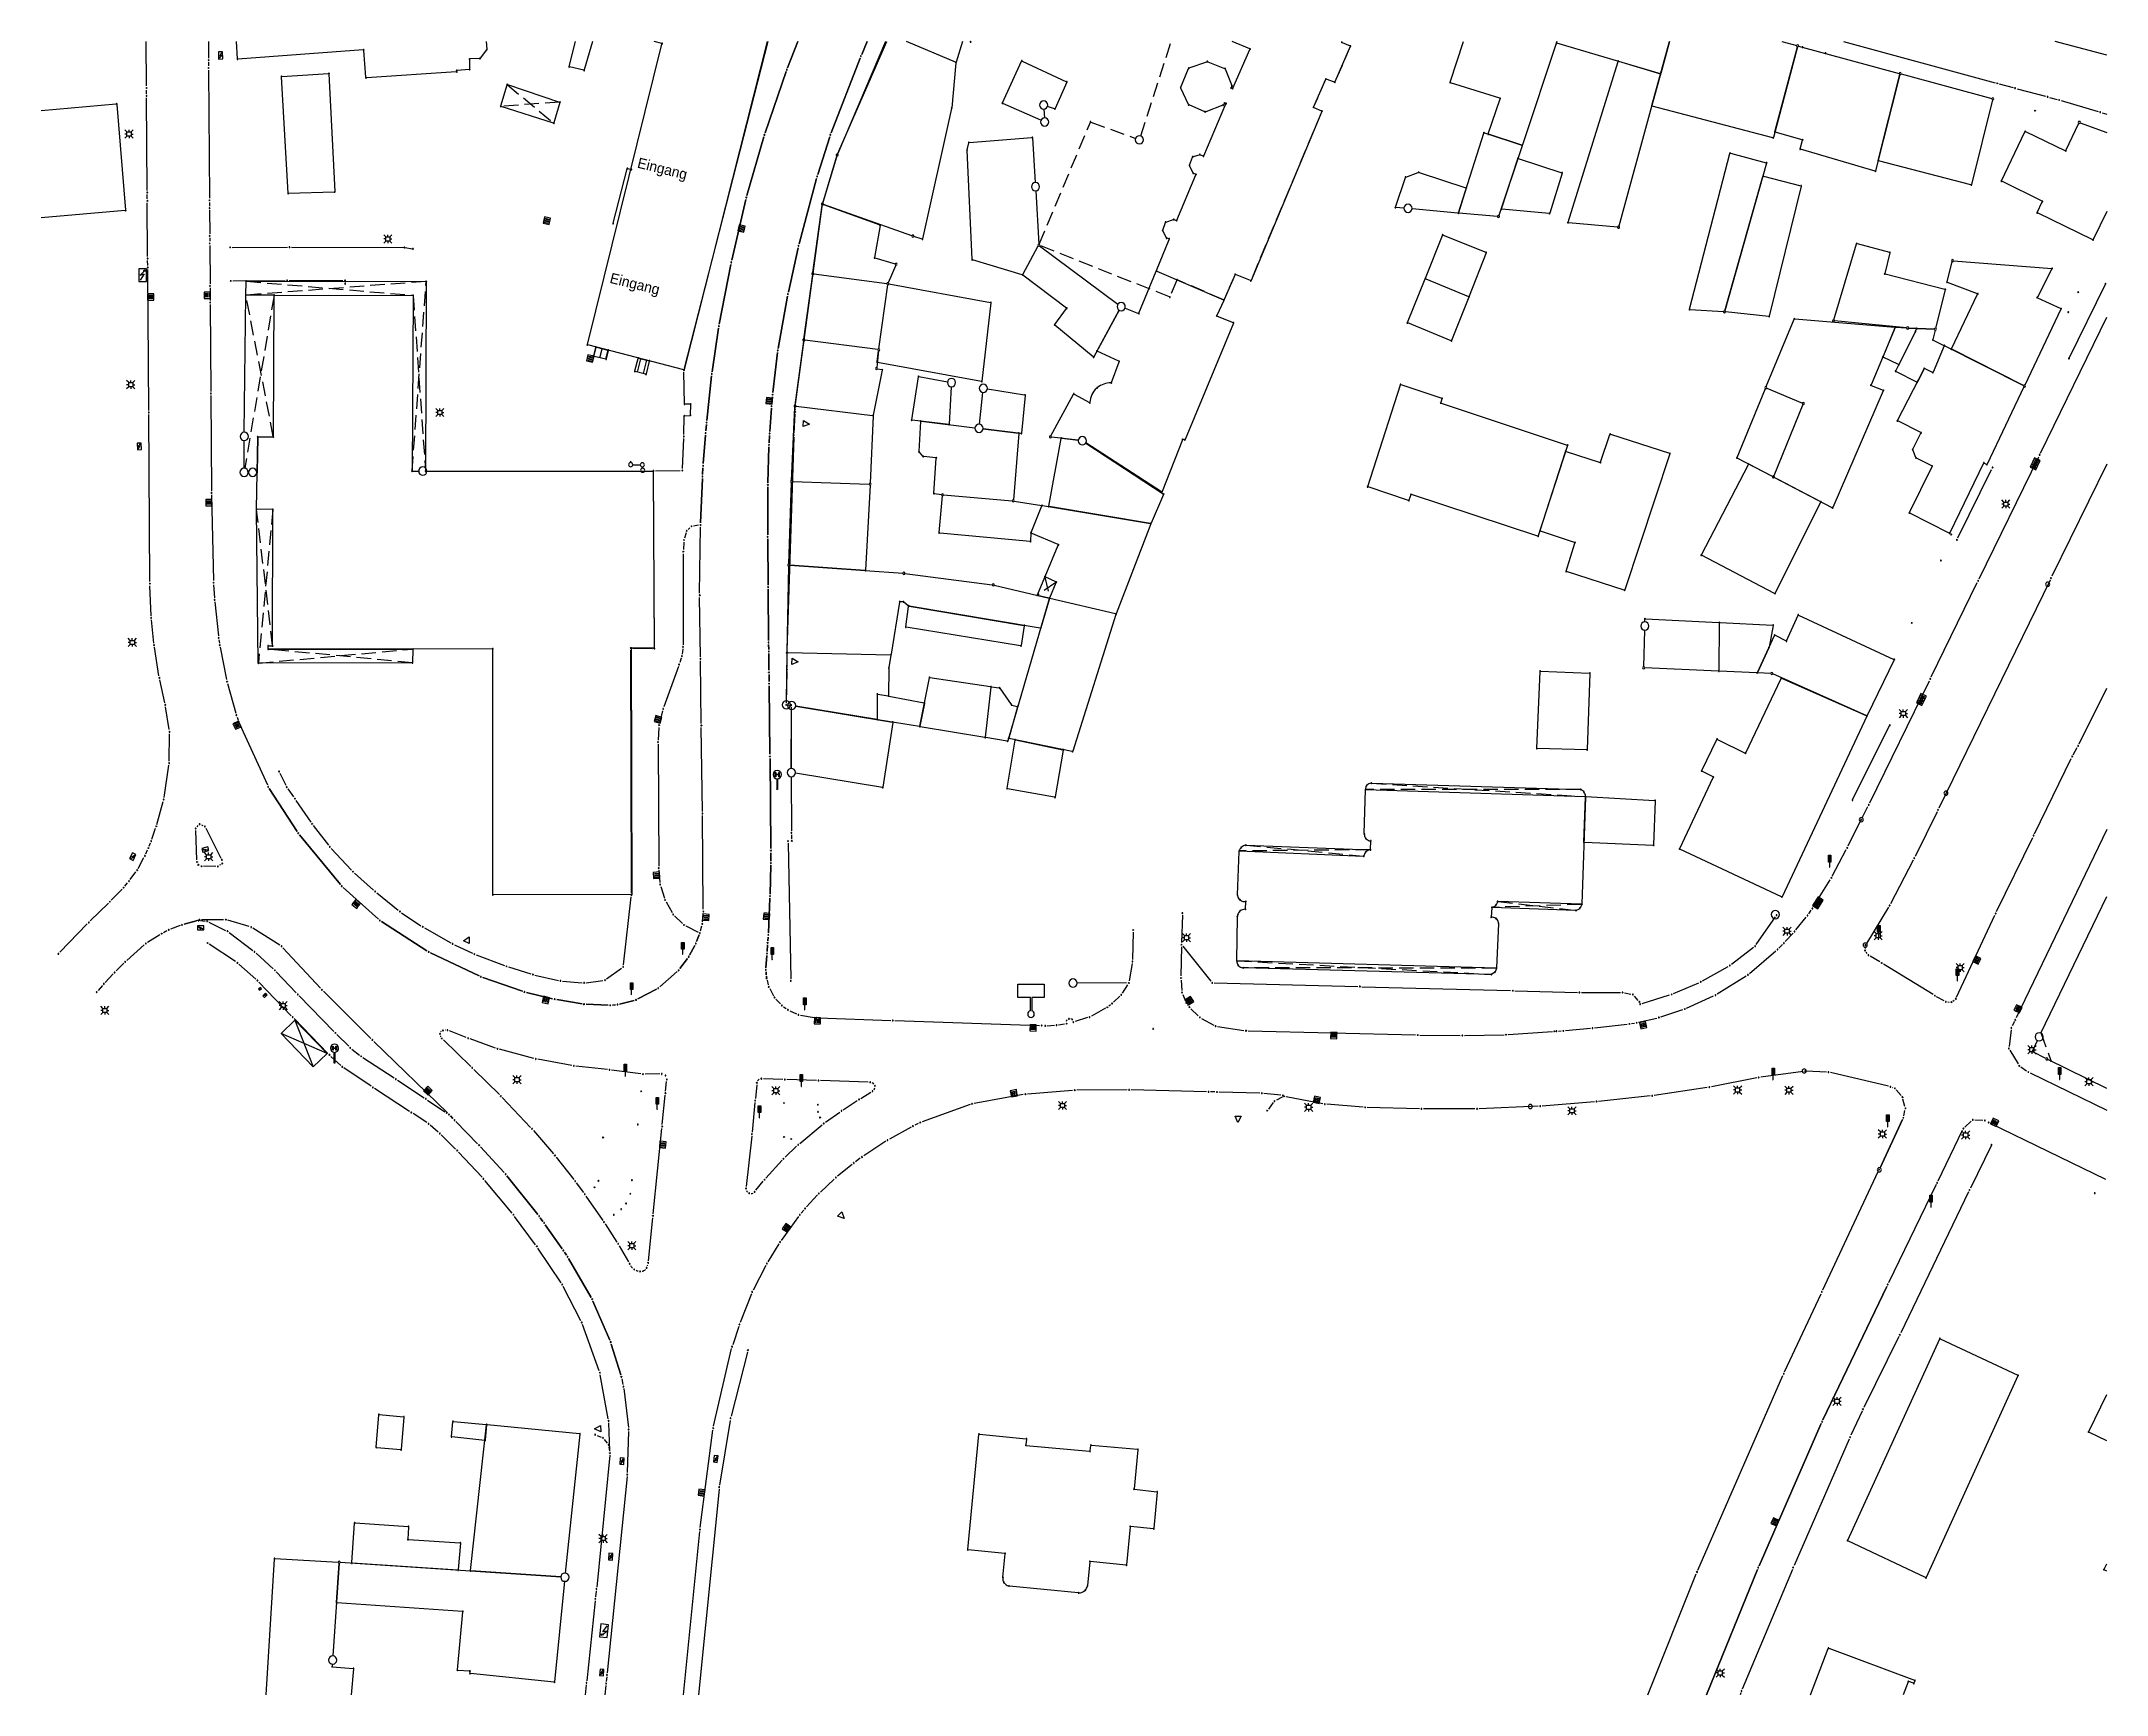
# Model space of a CAD drawing. Extents: x 3399242 to 3399492, y 5275298 to 5275498.
import ezdxf

# ---------------------------------------------------------------- set-up
doc = ezdxf.new("R2010")
doc.units = 0
doc.header["$MEASUREMENT"] = 0
for name, pattern in [('DURCHGEZOGEN', [0]), ('FAHRBUK', [0]), ('UNTERIRDLIN', [2.5, 1.75, -0.75])]:
    doc.linetypes.add(name, pattern=pattern)
for name, color, linetype in [('2053', 7, 'DURCHGEZOGEN'), ('250', 7, 'DURCHGEZOGEN'), ('ALTERSHEIM', 7, 'DURCHGEZOGEN'), ('AMPEL', 7, 'DURCHGEZOGEN'), ('AUSKRAGENDEGESCHOSSE', 7, 'DURCHGEZOGEN'), ('BETRIEBSGEBAEUDE', 7, 'DURCHGEZOGEN'), ('BUEROGEBAEUDE', 7, 'DURCHGEZOGEN'), ('BUSHALTESTELLE', 7, 'DURCHGEZOGEN'), ('FAHRBAHNRANDOK', 7, 'DURCHGEZOGEN'), ('FAHRBAHNRANDOKBL', 7, 'DURCHGEZOGEN'), ('GARAGE', 7, 'DURCHGEZOGEN'), ('GASTSTAETTE', 7, 'DURCHGEZOGEN'), ('GEBAEUDEPKTGEMESSEN', 7, 'DURCHGEZOGEN'), ('GEHWEGKANTE', 7, 'DURCHGEZOGEN'), ('GEMEINDEHAUS', 7, 'DURCHGEZOGEN'), ('GRENZPUNKT', 7, 'DURCHGEZOGEN'), ('GRENZPUNKTGRAFISCH', 7, 'DURCHGEZOGEN'), ('KABELSCHACHDECKEL', 7, 'DURCHGEZOGEN'), ('KVKUNDTELEKOMSCHACHT', 7, 'DURCHGEZOGEN'), ('LAGERGEBAEUDE', 7, 'DURCHGEZOGEN'), ('LAMPE', 7, 'DURCHGEZOGEN'), ('MAUERTREPPEUSW', 7, 'DURCHGEZOGEN'), ('MUSEUMSGEBAEUDE', 7, 'DURCHGEZOGEN'), ('PFLANZFLALLGEMEIN', 7, 'DURCHGEZOGEN'), ('SCHUPPEN', 7, 'DURCHGEZOGEN'), ('STELLKANTEPFLASTERFLAE', 7, 'DURCHGEZOGEN'), ('STRASSENEINLAUF', 7, 'DURCHGEZOGEN'), ('TIEFGARAGE', 7, 'DURCHGEZOGEN'), ('TREPPE', 7, 'DURCHGEZOGEN'), ('UEBERDACHUNGOFFENEHALLE', 7, 'DURCHGEZOGEN'), ('VERANSTALTUNGSGEBAEUDE', 7, 'DURCHGEZOGEN'), ('VERWALTUNGSGEBAEUDE', 7, 'DURCHGEZOGEN'), ('WOHNBETRIEBSGEBAEUDE', 7, 'DURCHGEZOGEN'), ('WOHNGESCHAEFTSHAUS', 7, 'DURCHGEZOGEN'), ('WOHNHAUS', 7, 'DURCHGEZOGEN')]:
    doc.layers.add(name, color=color, linetype=linetype)
doc.styles.add('SCHRIFT5', font='univers')

msp = doc.modelspace()

# ---------------------------------------------------------------- texts
at = {"layer": 'GEHWEGKANTE', "color": 3, "style": 'SCHRIFT5'}
for p in [(3399314.465, 5275482.68), (3399311.13, 5275468.735)]:
    msp.add_text('Eingang', height=1.25, rotation=346.05, dxfattribs=at).set_placement(p)

# ---------------------------------------------------------------- blocks, each defined once
blk = doc.blocks.new('KREISKL')
for p, q in [((-0.1, 0.003), (-0.115, 0.003)), ((-0.115, 0.003), (-0.115, -0.003)), ((0.1, 0.003), (0.115, 0.003)), ((0.115, 0.003), (0.115, -0.003)), ((-0.115, -0.003), (-0.1, -0.003)), ((0.115, -0.003), (0.1, -0.025))]:
    blk.add_line(p, q)
for start, end in [(90, 180), (180, 270), (0, 90), (270, 0)]:
    blk.add_arc((0, 0), 0.1, start, end)
blk = doc.blocks.new('STREINLAUF')
for p, q in [((0.75, 0.75), (-0.75, 0.75)), ((-0.75, 0.75), (-0.75, -0.75)), ((-0.5, 0.5), (-0.5, -0.5)), ((-0.25, -0.5), (-0.25, 0.5)), ((0, 0.5), (0, -0.5)), ((0.25, -0.5), (0.25, 0.5)), ((0.5, 0.5), (0.5, -0.5)), ((0.75, 0), (0.75, 0.75)), ((0.75, -0.75), (0.75, 0)), ((-0.75, -0.75), (0.75, -0.75))]:
    blk.add_line(p, q)
blk = doc.blocks.new('UNBEKA')
for p, q in [((-0.1, 0.1), (-0.2, 0.2)), ((-0.1, 0), (-0.2, 0)), ((-0.1, -0.1), (-0.1, 0.1)), ((-0.1, 0.1), (0.1, 0.1)), ((0, 0.1), (0, 0.2)), ((0.1, 0.1), (0.2, 0.2)), ((0.1, 0.1), (0.1, -0.1)), ((0.1, 0), (0.2, 0)), ((-0.1, -0.1), (-0.2, -0.2)), ((0.1, -0.1), (-0.1, -0.1)), ((0, -0.1), (0, -0.2)), ((0.1, -0.1), (0.2, -0.2))]:
    blk.add_line(p, q)
blk = doc.blocks.new('HALTESTELLE')
for p, q in [((-0.1, 0.6), (-0.1, 0.8)), ((-0.1, 0.8), (-0.07, 0.8)), ((-0.07, 0.6), (-0.1, 0.6)), ((-0.07, 0.8), (-0.07, 0.715)), ((-0.07, 0.715), (0.07, 0.715)), ((0.07, 0.685), (-0.07, 0.685)), ((-0.07, 0.685), (-0.07, 0.6)), ((-0.02, -0.02), (-0.02, 0)), ((-0.01, 0), (-0.01, 0.5)), ((0.01, 0.5), (0.01, 0)), ((0.01, 0), (0.02, 0)), ((0.02, 0), (0.02, -0.02)), ((0.07, 0.715), (0.07, 0.8)), ((0.07, 0.8), (0.1, 0.8)), ((0.07, 0.6), (0.07, 0.685)), ((0.1, 0.6), (0.07, 0.6)), ((0.1, 0.8), (0.1, 0.6)), ((0.02, -0.02), (-0.02, -0.02))]:
    blk.add_line(p, q)
for start, end in [(90, 180), (179.928, 267.134), (0, 90), (272.866, 0.072)]:
    blk.add_arc((0, 0.7), 0.2, start, end)
blk = doc.blocks.new('NI')
for p, q in [((-0.5, -0.208), (-0.5, 0.208)), ((-0.5, 0.208), (0.5, 0.208)), ((0.5, 0.208), (-0.5, -0.208)), ((-0.5, -0.208), (-0.5, 0.208)), ((-0.5, 0.208), (0.5, -0.208)), ((0.5, 0.208), (0.5, -0.208)), ((0.5, -0.208), (-0.5, -0.208))]:
    blk.add_line(p, q)
blk = doc.blocks.new('KABELSCHACHT')
for p, q in [((0.5, 0.3), (-0.5, 0.3)), ((-0.5, 0.3), (-0.5, -0.3)), ((0.1, -0.1), (-0.4, 0.2)), ((0.3, -0.1), (0, 0.2)), ((0, 0.2), (0.1, -0.1)), ((0.5, -0.3), (0.5, 0.3)), ((-0.5, -0.3), (0.5, -0.3)), ((0.265, -0.15), (0.3, -0.1)), ((0.4, -0.2), (0.265, -0.15)), ((0.3, -0.1), (0.335, -0.05)), ((0.335, -0.05), (0.4, -0.2))]:
    blk.add_line(p, q)
blk = doc.blocks.new('PFEIL')
for p, q in [((-0.75, 0.75), (0.75, 0.75)), ((-0.022, -0.767), (-0.75, 0.75)), ((0.75, 0.75), (-0.022, -0.767))]:
    blk.add_line(p, q)
blk = doc.blocks.new('GRENZPUNKT')
for start, end in [(90, 180), (180, 270), (0, 90), (270, 0)]:
    blk.add_arc((0, 0), 0.5, start, end)
blk = doc.blocks.new('AMPEL')
for p, q in [((-0.2, 0.8), (-0.2, 1.9)), ((-0.2, 1.9), (0.2, 1.9)), ((0, 0.8), (-0.2, 0.8)), ((0, 0.05), (0, 0.8)), ((0.2, 0.8), (0, 0.8)), ((0, 0), (0, 0.05)), ((0.2, 1.9), (0.2, 0.8))]:
    blk.add_line(p, q)
for centre, radius, start, end in [((0, 1.7), 0.1, 90, 180), ((0, 1.7), 0.1, 180, 270), ((0, 1.4), 0.1, 90, 180), ((0, 1.4), 0.1, 180, 270), ((0, 1.1), 0.1, 90, 180), ((0, 1.1), 0.1, 180, 270), ((0, 0), 0.05, 180, 270), ((0, 1.7), 0.1, 0, 90), ((0, 1.7), 0.1, 270, 0), ((0, 1.4), 0.1, 0, 90), ((0, 1.4), 0.1, 270, 0), ((0, 1.1), 0.1, 0, 90), ((0, 1.1), 0.1, 270, 0)]:
    blk.add_arc(centre, radius, start, end)
blk = doc.blocks.new('NICHTBE')
for p, q in [((-0.4, 0.5), (-0.4, 0.9)), ((-0.4, 0.9), (0.4, 0.9)), ((0.4, 0.9), (0.4, 0.5)), ((-0.02, 0.5), (-0.4, 0.5)), ((-0.02, 0.1), (-0.02, 0.5)), ((0.4, 0.5), (0.02, 0.5)), ((0.02, 0.5), (0.02, 0.1))]:
    blk.add_line(p, q)
for centre, start, end in [((0, 0.002), 101.525, 181.155), ((0, 0), 180, 270), ((0, 0), 270, 0), ((0, 0.002), 358.845, 78.475)]:
    blk.add_arc(centre, 0.1, start, end)
blk = doc.blocks.new('GULLY')
for p, q in [((1.25, 0.75), (-1.25, 0.75)), ((-1.25, 0.75), (-1.25, 0)), ((-1.25, 0), (-1.25, -0.75)), ((-1, -0.5), (-1, 0.5)), ((-0.75, 0.5), (-0.75, -0.5)), ((-0.5, -0.5), (-0.5, 0.5)), ((-0.25, 0.5), (-0.25, -0.5)), ((0, 0.5), (0, -0.5)), ((0.25, -0.5), (0.25, 0.5)), ((0.5, 0.5), (0.5, -0.5)), ((0.75, -0.5), (0.75, 0.5)), ((1, 0.5), (1, -0.5)), ((1.25, -0.75), (1.25, 0.75)), ((-1.25, -0.75), (1.25, -0.75))]:
    blk.add_line(p, q)

# ---------------------------------------------------------------- linework, layer by layer
at = {"layer": 'ALTERSHEIM', "color": 3, "linetype": 'DURCHGEZOGEN'}
for p, q in [((3399388.715, 5275497.04), (3399386.57, 5275497.92)), ((3399386.655, 5275492.27), (3399388.74, 5275496.975)), ((3399400.885, 5275497.325), (3399399.02, 5275493.04)), ((3399399.895, 5275497.92), (3399399.875, 5275497.875)), ((3399399.9, 5275497.81), (3399400.86, 5275497.39)), ((3399380.365, 5275492.385), (3399381.315, 5275494.67)), ((3399381.38, 5275494.73), (3399383.525, 5275495.485)), ((3399383.62, 5275495.485), (3399385.665, 5275494.665)), ((3399385.73, 5275494.6), (3399386.535, 5275492.615)), ((3399381.3, 5275490.31), (3399380.365, 5275492.295)), ((3399386.535, 5275492.525), (3399386.465, 5275492.35)), ((3399386.49, 5275492.285), (3399386.59, 5275492.245)), ((3399397.895, 5275493.345), (3399396.445, 5275490.005)), ((3399398.955, 5275493.01), (3399397.96, 5275493.37)), ((3399383.28, 5275489.42), (3399381.365, 5275490.245)), ((3399383.14, 5275484.1), (3399385.83, 5275490.365)), ((3399385.455, 5275490.22), (3399383.375, 5275489.415)), ((3399385.62, 5275490.435), (3399385.525, 5275490.28)), ((3399385.8, 5275490.425), (3399385.695, 5275490.46)), ((3399397.445, 5275489.45), (3399388.865, 5275469.015)), ((3399396.47, 5275489.94), (3399397.415, 5275489.52)), ((3399381.425, 5275482.975), (3399381.785, 5275483.93)), ((3399381.845, 5275482.03), (3399381.43, 5275482.885)), ((3399381.85, 5275483.99), (3399382.61, 5275484.225)), ((3399382.155, 5275481.86), (3399381.915, 5275481.965)), ((3399382.705, 5275484.22), (3399383.07, 5275484.075)), ((3399379.885, 5275476.305), (3399382.18, 5275481.795)), ((3399378.185, 5275475.105), (3399378.495, 5275476)), ((3399378.62, 5275474.18), (3399378.19, 5275475.015)), ((3399378.56, 5275476.065), (3399379.46, 5275476.365)), ((3399379.555, 5275476.365), (3399379.815, 5275476.275)), ((3399377.43, 5275470.2), (3399378.945, 5275473.98)), ((3399378.915, 5275474.045), (3399378.69, 5275474.12)), ((3399375.3, 5275465.025), (3399377.39, 5275470.11)), ((3399377.455, 5275470.135), (3399385.54, 5275466.655)), ((3399386.94, 5275469.705), (3399385.605, 5275466.68)), ((3399388.8, 5275468.985), (3399387.005, 5275469.73)), ((3399270.48, 5275450.125), (3399270.57, 5275467.18)), ((3399270.62, 5275467.23), (3399287.355, 5275467.2)), ((3399287.405, 5275467.15), (3399287.27, 5275445.97)), ((3399370.23, 5275460.505), (3399372.905, 5275465.395)), ((3399373.61, 5275465.65), (3399375.235, 5275464.995)), ((3399385.565, 5275466.59), (3399384.735, 5275464.75)), ((3399384.76, 5275464.685), (3399386.695, 5275463.895)), ((3399386.725, 5275463.83), (3399380.875, 5275449.76)), ((3399372.85, 5275459.235), (3399370.25, 5275460.44)), ((3399371.96, 5275456.655), (3399372.88, 5275459.17)), ((3399364.63, 5275450.18), (3399367.385, 5275455.24)), ((3399367.45, 5275455.26), (3399369.3, 5275454.22)), ((3399268.45, 5275441.355), (3399268.58, 5275450.035)), ((3399268.63, 5275450.085), (3399270.43, 5275450.075)), ((3399367.95, 5275449.66), (3399364.695, 5275450.055)), ((3399380.56, 5275449.73), (3399378.1, 5275443.44)), ((3399380.81, 5275449.725), (3399380.63, 5275449.765)), ((3399378.04, 5275443.42), (3399368.865, 5275449.33)), ((3399287.32, 5275445.92), (3399288.075, 5275445.925)), ((3399289.075, 5275445.925), (3399316.425, 5275445.915)), ((3399316.475, 5275445.865), (3399316.575, 5275424.55)), ((3399270.375, 5275441.275), (3399268.5, 5275441.305)), ((3399270.39, 5275424.825), (3399270.425, 5275441.22)), ((3399269.85, 5275424.425), (3399269.855, 5275424.715)), ((3399296.995, 5275424.41), (3399269.9, 5275424.375)), ((3399269.905, 5275424.77), (3399270.34, 5275424.775)), ((3399297.055, 5275394.68), (3399297.045, 5275424.36)), ((3399313.8, 5275424.455), (3399313.88, 5275394.72)), ((3399316.525, 5275424.5), (3399313.85, 5275424.505)), ((3399313.83, 5275394.67), (3399297.105, 5275394.63))]:
    msp.add_line(p, q, dxfattribs=at)
for centre, start, end in [((3399371.775, 5275454.12), 130.73059, 177.07581), ((3399371.845, 5275454.175), 88.74373, 130.36248)]:
    msp.add_arc(centre, 2.435, start, end, dxfattribs=at)
at = {"layer": 'AUSKRAGENDEGESCHOSSE', "color": 3, "linetype": 'UNTERIRDLIN'}
msp.add_line((3399484.545, 5275377.87), (3399485.705, 5275374.575), dxfattribs=at)
at = {"layer": 'BETRIEBSGEBAEUDE', "color": 3, "linetype": 'DURCHGEZOGEN'}
for p, q in [((3399427.255, 5275476.045), (3399433.315, 5275495.5)), ((3399433.375, 5275495.535), (3399438.43, 5275494.035)), ((3399438.465, 5275493.975), (3399437.405, 5275490.17)), ((3399437.38, 5275490.075), (3399433.385, 5275475.565)), ((3399417.12, 5275486.87), (3399421.655, 5275485.38)), ((3399413.985, 5275477.195), (3399417.055, 5275486.84)), ((3399421.69, 5275485.315), (3399418.865, 5275476.87)), ((3399418.7, 5275476.76), (3399414.02, 5275477.14)), ((3399433.225, 5275475.455), (3399427.29, 5275475.99)), ((3399348.77, 5275415.045), (3399349.93, 5275420.905)), ((3399349.99, 5275420.95), (3399357.32, 5275419.84)), ((3399357.365, 5275419.785), (3399356.69, 5275413.73)), ((3399356.635, 5275413.69), (3399348.81, 5275414.985))]:
    msp.add_line(p, q, dxfattribs=at)
at = {"layer": 'BUEROGEBAEUDE', "color": 3, "linetype": 'DURCHGEZOGEN'}
for p, q in [((3399402.585, 5275402.065), (3399402.725, 5275407.33)), ((3399402.775, 5275407.375), (3399429.325, 5275406.525)), ((3399429.375, 5275406.475), (3399428.94, 5275393.54)), ((3399387.23, 5275394.65), (3399387.435, 5275399.895)), ((3399387.485, 5275399.945), (3399402.465, 5275399.33)), ((3399403.33, 5275400.145), (3399403.365, 5275401.115)), ((3399387.145, 5275386.7), (3399387.21, 5275391.95)), ((3399388.195, 5275392.94), (3399388.225, 5275393.77)), ((3399418.015, 5275393.06), (3399417.94, 5275391.965)), ((3399428.89, 5275393.49), (3399418.775, 5275393.835)), ((3399418.825, 5275391.165), (3399418.6, 5275385.8)), ((3399418.545, 5275385.75), (3399387.195, 5275386.65)), ((3399270.67, 5275314.285), (3399278.315, 5275313.855)), ((3399269.59, 5275297.82), (3399270.615, 5275314.24)), ((3399278.43, 5275313.725), (3399277.7, 5275302.51)), ((3399277.625, 5275301.51), (3399277.605, 5275301.26)), ((3399277.65, 5275301.205), (3399280.13, 5275300.99)), ((3399280.175, 5275300.935, 293.97), (3399279.92, 5275297.82, 293.97))]:
    msp.add_line(p, q, dxfattribs=at)
for centre, radius, start, end in [((3399403.38, 5275401.96), 0.795, 179.48568, 216.00018), ((3399403.445, 5275399.155), 0.945, 140.28573, 166.40739), ((3399403.445, 5275399.16), 0.945, 100.5814, 134.42346), ((3399403.38, 5275401.96), 0.795, 223.17, 265.72401), ((3399388.11, 5275394.7), 0.89, 189.89096, 226.66491), ((3399388.145, 5275391.96), 0.935, 137.30488, 174.57489), ((3399388.14, 5275391.96), 0.935, 89.78121, 130.77981), ((3399388.105, 5275394.7), 0.89, 233.19663, 274.63905), ((3399418.08, 5275391.185), 0.745, 56.77215, 97.45371), ((3399417.795, 5275394.03), 0.95, 286.61199, 318.90888), ((3399417.8, 5275394.035), 0.95, 324.55997, 345.03669), ((3399418.08, 5275391.185), 0.745, 6.06518, 49.0284)]:
    msp.add_arc(centre, radius, start, end, dxfattribs=at)
at = {"layer": 'FAHRBAHNRANDOK', "color": 72, "linetype": 'FAHRBUK'}
for p, q in [((3399255.12, 5275492.555, 291.353), (3399255.08, 5275497.92, 291.353)), ((3399262.625, 5275497.92), (3399262.64, 5275495.93)), ((3399332.75, 5275494.75), (3399334, 5275497.92)), ((3399342.375, 5275497.92), (3399341.72, 5275496.37)), ((3399460.625, 5275497.92, 294.156), (3399478.985, 5275492.935, 294.156)), ((3399492.48, 5275496.26), (3399486.245, 5275497.92)), ((3399262.64, 5275495.43, 293.013), (3399262.64, 5275494.975, 293.013)), ((3399262.64, 5275494.475, 292.922), (3399262.74, 5275478.95, 292.922)), ((3399341.53, 5275495.905), (3399338.01, 5275486.87)), ((3399255.125, 5275491.6, 292.928), (3399255.12, 5275492.055, 292.928)), ((3399330.015, 5275486.87), (3399332.575, 5275494.28)), ((3399479.465, 5275492.8, 294.095), (3399481.145, 5275492.345, 294.095)), ((3399481.63, 5275492.215, 294.141), (3399485.08, 5275491.3, 294.141)), ((3399255.21, 5275479.905, 293.003), (3399255.13, 5275491.1, 293.003)), ((3399485.565, 5275491.17, 294.221), (3399486.485, 5275490.91, 294.221)), ((3399486.965, 5275490.775, 294.223), (3399491.46, 5275489.455, 294.223)), ((3399491.935, 5275489.305), (3399492.48, 5275489.115)), ((3399327.825, 5275479.3), (3399329.865, 5275486.395)), ((3399337.845, 5275486.4), (3399336.395, 5275481.825)), ((3399255.21, 5275478.88, 292.839), (3399255.21, 5275479.405, 292.839)), ((3399336.255, 5275481.345), (3399334.135, 5275473.45)), ((3399255.25, 5275471.905, 292.741), (3399255.215, 5275478.38, 292.741)), ((3399262.745, 5275478.45, 292.729), (3399262.745, 5275477.995, 292.729)), ((3399262.75, 5275477.495, 292.794), (3399262.77, 5275474.65, 292.794)), ((3399325.985, 5275471.445), (3399327.695, 5275478.815)), ((3399262.77, 5275474.15, 292.742), (3399262.77, 5275473.745, 292.742)), ((3399262.77, 5275473.245, 292.645), (3399262.81, 5275468.605, 292.645)), ((3399334.015, 5275472.965), (3399332.84, 5275467.605)), ((3399255.26, 5275470.815, 292.621), (3399255.255, 5275471.405, 292.621)), ((3399255.385, 5275453.28, 292.687), (3399255.27, 5275470.315, 292.687)), ((3399324.475, 5275463.715), (3399325.88, 5275470.955)), ((3399262.81, 5275468.105, 292.527), (3399262.82, 5275466.58, 292.527)), ((3399332.745, 5275467.115), (3399331.595, 5275460.77)), ((3399487.93, 5275459.61, 294.542), (3399492.32, 5275468.57, 294.542)), ((3399262.825, 5275466.08, 292.475), (3399262.91, 5275455.575, 292.475)), ((3399484.465, 5275448.115, 294.342), (3399492.48, 5275464.55, 294.342)), ((3399323.6, 5275457.95), (3399324.39, 5275463.225)), ((3399331.52, 5275460.275), (3399330.965, 5275455.435)), ((3399322.975, 5275452.07), (3399323.535, 5275457.455)), ((3399262.915, 5275455.075, 292.233), (3399262.985, 5275443.535, 292.233)), ((3399330.91, 5275454.935), (3399330.825, 5275454.025)), ((3399255.515, 5275432.555, 292.367), (3399255.39, 5275452.78, 292.367)), ((3399330.78, 5275453.53), (3399330.59, 5275450.725)), ((3399322.54, 5275446.835), (3399322.8, 5275450.295)), ((3399322.845, 5275450.79), (3399322.92, 5275451.575)), ((3399330.56, 5275450.23), (3399330.51, 5275449.345)), ((3399330.49, 5275448.845), (3399330.375, 5275444.525)), ((3399477.025, 5275432.885, 294.174), (3399484.245, 5275447.665, 294.174)), ((3399322.205, 5275439.655), (3399322.425, 5275445.03)), ((3399322.45, 5275445.53), (3399322.505, 5275446.34)), ((3399492.48, 5275446.775), (3399485.84, 5275433.19)), ((3399262.995, 5275443.035, 291.964), (3399263.23, 5275432.67, 291.964)), ((3399330.37, 5275444.025), (3399330.34, 5275438.21)), ((3399322.1, 5275431.145, 291.081), (3399322.195, 5275439.155, 291.081)), ((3399330.34, 5275437.71), (3399330.4, 5275432.14)), ((3399255.665, 5275428.41, 291.983), (3399255.525, 5275432.055, 291.983)), ((3399263.25, 5275432.17, 291.695), (3399263.35, 5275430.595, 291.695)), ((3399471.225, 5275421.01, 294.02), (3399476.805, 5275432.435, 294.02)), ((3399485.62, 5275432.74, 294.548), (3399472.165, 5275405.145, 294.548)), ((3399263.39, 5275430.1, 291.721), (3399263.83, 5275426, 291.721)), ((3399322.19, 5275423.455, 291), (3399322.1, 5275430.645, 291)), ((3399330.405, 5275431.64), (3399330.44, 5275425.43)), ((3399256.005, 5275425.115, 291.923), (3399255.705, 5275427.91, 291.923)), ((3399256.63, 5275421.14, 291.865), (3399256.075, 5275424.62, 291.865)), ((3399263.895, 5275425.505), (3399263.95, 5275425.105)), ((3399264.035, 5275424.615, 291.498), (3399264.81, 5275420.685, 291.498)), ((3399330.455, 5275424.93), (3399330.475, 5275424.35)), ((3399322.295, 5275415.375, 290.908), (3399322.2, 5275422.955, 290.908)), ((3399330.485, 5275423.85), (3399330.495, 5275421.82)), ((3399257.335, 5275417.89, 291.772), (3399256.725, 5275420.65, 291.772)), ((3399264.93, 5275420.2, 291.396), (3399265.94, 5275416.625, 291.396)), ((3399330.5, 5275421.32), (3399330.515, 5275420.445)), ((3399330.52, 5275419.945), (3399330.615, 5275411.65)), ((3399463.78, 5275405.755, 293.741), (3399471.005, 5275420.56, 293.741)), ((3399257.87, 5275414.63, 291.703), (3399257.43, 5275417.4, 291.703)), ((3399266.085, 5275416.145), (3399266.205, 5275415.795)), ((3399266.39, 5275415.33, 291.357), (3399269.755, 5275407.945, 291.357)), ((3399322.435, 5275404.735, 290.809), (3399322.3, 5275414.875, 290.809)), ((3399461.715, 5275406.155, 293.878), (3399466.19, 5275415.115, 293.878)), ((3399257.86, 5275410.83, 291.642), (3399257.905, 5275414.13, 291.642)), ((3399257.24, 5275406.43, 291.567), (3399257.82, 5275410.33, 291.567)), ((3399330.62, 5275411.15), (3399330.73, 5275400.23)), ((3399269.99, 5275407.505), (3399273.345, 5275402.3)), ((3399256.365, 5275403.17, 291.476), (3399257.135, 5275405.94, 291.476)), ((3399462.85, 5275403.94, 293.828), (3399463.555, 5275405.31, 293.828)), ((3399471.945, 5275404.695), (3399469.28, 5275399.29)), ((3399255.77, 5275401.38), (3399256.215, 5275402.69)), ((3399261.215, 5275398.865, 291.281), (3399261.08, 5275402.415, 291.281)), ((3399261.235, 5275402.85, 291.337), (3399261.385, 5275403.015, 291.337)), ((3399261.78, 5275403.1, 291.353), (3399261.955, 5275403.02, 291.353)), ((3399262.295, 5275402.695, 291.292), (3399264.12, 5275399.085, 291.292)), ((3399273.64, 5275401.9), (3399278.6, 5275395.88)), ((3399322.54, 5275392.885, 290.747), (3399322.44, 5275404.235, 290.747)), ((3399461.18, 5275400.565, 293.766), (3399462.62, 5275403.495, 293.766)), ((3399255.03, 5275399.595, 291.122), (3399255.235, 5275400.075, 291.122)), ((3399255.435, 5275400.535, 291.294), (3399255.59, 5275400.915, 291.294)), ((3399330.73, 5275399.73), (3399330.725, 5275398.72)), ((3399459.255, 5275396.895, 293.702), (3399460.95, 5275400.12, 293.702)), ((3399253.145, 5275396.485, 291.01), (3399253.83, 5275397.415, 291.01)), ((3399254.1, 5275397.835), (3399254.815, 5275399.145)), ((3399263.505, 5275398.08, 291.288), (3399262.02, 5275398.09, 291.288)), ((3399264.07, 5275398.28, 291.282), (3399263.965, 5275398.215, 291.282)), ((3399330.715, 5275398.22), (3399330.625, 5275394.725)), ((3399469.055, 5275398.84, 294.121), (3399466.31, 5275393.565, 294.121)), ((3399250.855, 5275393.985, 290.939), (3399252.155, 5275395.325, 290.939)), ((3399252.49, 5275395.695, 290.916), (3399252.83, 5275396.095, 290.916)), ((3399278.945, 5275395.52), (3399283.195, 5275391.7)), ((3399456.98, 5275393.205, 293.623), (3399459.01, 5275396.465, 293.623)), ((3399248.305, 5275391.475, 290.79), (3399250.5, 5275393.63, 290.79)), ((3399322.44, 5275391.375, 290.755), (3399322.52, 5275392.385, 290.755)), ((3399330.605, 5275394.225), (3399330.425, 5275390.03)), ((3399380.55, 5275392.165, 292.367), (3399380.445, 5275388.85, 292.367)), ((3399450.045, 5275388.64, 293.507), (3399452.36, 5275391.97, 293.507)), ((3399454.84, 5275390.395, 293.43), (3399456.09, 5275391.95, 293.43)), ((3399456.395, 5275392.35, 293.484), (3399456.705, 5275392.79, 293.484)), ((3399466.065, 5275393.13, 294.055), (3399463.39, 5275388.755, 294.055)), ((3399244.62, 5275387.685, 290.53), (3399247.95, 5275391.12, 290.53)), ((3399256.735, 5275389.805, 290.584), (3399255.25, 5275388.88, 290.584)), ((3399257.58, 5275390.275, 290.773), (3399257.17, 5275390.055, 290.773)), ((3399259.19, 5275390.93), (3399258.035, 5275390.48)), ((3399261.3, 5275391.55), (3399259.665, 5275391.09)), ((3399264.46, 5275391.63, 291.018), (3399261.79, 5275391.62, 291.018)), ((3399267.55, 5275390.8, 291.014), (3399264.95, 5275391.56, 291.014)), ((3399271.26, 5275388.555, 290.948), (3399268, 5275390.595, 290.948)), ((3399283.59, 5275391.395), (3399289.08, 5275387.865)), ((3399321.725, 5275388.97), (3399322.035, 5275389.785)), ((3399322.19, 5275390.26), (3399322.355, 5275390.885)), ((3399330.395, 5275389.53), (3399330.36, 5275389.085)), ((3399374.59, 5275390.135, 292.022), (3399374.51, 5275386.815, 292.022)), ((3399453.565, 5275388.98, 293.397), (3399454.515, 5275390.015, 293.397)), ((3399254.85, 5275388.585, 290.305), (3399252.725, 5275386.705, 290.305)), ((3399276.19, 5275383.335, 290.828), (3399271.645, 5275388.24, 290.828)), ((3399289.515, 5275387.625), (3399295.39, 5275384.83)), ((3399319.705, 5275385.7), (3399320.625, 5275386.925)), ((3399320.89, 5275387.345), (3399321.515, 5275388.515)), ((3399330.235, 5275387.285), (3399330.13, 5275385.81)), ((3399330.325, 5275388.59), (3399330.27, 5275387.78)), ((3399380.435, 5275388.35, 292.232), (3399380.37, 5275384.82, 292.232)), ((3399380.595, 5275388.405), (3399384.01, 5275384.175)), ((3399447.04, 5275386.235, 293.402), (3399449.705, 5275388.285, 293.402)), ((3399449.23, 5275385.115, 293.36), (3399452.43, 5275387.86, 293.36)), ((3399452.795, 5275388.2, 293.474), (3399453.22, 5275388.62, 293.474)), ((3399463.245, 5275388.29, 293.988), (3399463.235, 5275388.155, 293.988)), ((3399463.485, 5275387.535, 293.927), (3399463.365, 5275387.7, 293.927)), ((3399465.01, 5275386.515, 294.019), (3399463.845, 5275387.2, 294.019)), ((3399251.085, 5275385.065, 290.048), (3399250.115, 5275384.04, 290.048)), ((3399252.36, 5275386.36, 290.185), (3399251.43, 5275385.425, 290.185)), ((3399295.85, 5275384.64), (3399300.65, 5275382.965)), ((3399317.265, 5275383.5), (3399319.37, 5275385.34)), ((3399330.135, 5275385.31), (3399330.16, 5275384.97)), ((3399374.46, 5275386.315, 291.929), (3399374.095, 5275384.21, 291.929)), ((3399380.39, 5275384.325, 292.083), (3399380.485, 5275383.07, 292.083)), ((3399443.535, 5275384.22, 293.302), (3399446.625, 5275385.96, 293.302)), ((3399445.32, 5275382.64, 293.242), (3399448.83, 5275384.82, 293.242)), ((3399471.46, 5275382.565), (3399465.44, 5275386.255)), ((3399249.78, 5275383.665, 289.947), (3399249.245, 5275383.045, 289.947)), ((3399282.28, 5275377.245, 290.732), (3399276.535, 5275382.975, 290.732)), ((3399301.13, 5275382.825), (3399304.3, 5275382.055)), ((3399304.79, 5275381.955), (3399307.855, 5275381.44)), ((3399312.395, 5275381.415), (3399314.15, 5275381.855)), ((3399314.615, 5275382.03), (3399316.855, 5275383.22)), ((3399330.28, 5275384.295), (3399330.405, 5275383.755)), ((3399330.58, 5275383.295, 290.83), (3399331.045, 5275382.415, 290.83)), ((3399331.33, 5275382.01, 290.848), (3399331.885, 5275381.43, 290.848)), ((3399373.805, 5275383.965), (3399367.805, 5275383.955)), ((3399372.96, 5275382.355, 291.807), (3399372.22, 5275381.66, 291.807)), ((3399373.92, 5275383.75, 291.874), (3399373.275, 5275382.735, 291.874)), ((3399380.6, 5275382.585, 292.033), (3399380.925, 5275381.785, 292.033)), ((3399384.415, 5275383.97, 292.075), (3399401.785, 5275383.535, 292.075)), ((3399402.285, 5275383.52, 292.421), (3399420.305, 5275383.04, 292.421)), ((3399420.805, 5275383.03, 292.81), (3399428.38, 5275382.82, 292.81)), ((3399428.88, 5275382.815, 292.934), (3399433.6, 5275382.805, 292.934)), ((3399434.095, 5275382.76, 293.065), (3399434.86, 5275382.615, 293.065)), ((3399435.27, 5275382.38, 293.103), (3399435.72, 5275381.865, 293.103)), ((3399436.22, 5275381.49, 293.116), (3399439.56, 5275382.515, 293.116)), ((3399440.03, 5275382.69, 293.219), (3399443.085, 5275383.995, 293.219)), ((3399441.615, 5275380.92, 293.156), (3399444.88, 5275382.405, 293.156)), ((3399472.785, 5275381.815, 294.049), (3399471.89, 5275382.31, 294.049)), ((3399308.35, 5275381.385), (3399311.03, 5275381.275)), ((3399311.53, 5275381.29), (3399311.905, 5275381.33)), ((3399332.26, 5275381.1, 290.862), (3399332.585, 5275380.865, 290.862)), ((3399333.015, 5275380.615, 290.792), (3399333.84, 5275380.225, 290.792)), ((3399334.315, 5275380.075, 290.819), (3399335.985, 5275379.79, 290.819)), ((3399336.48, 5275379.74), (3399345.235, 5275379.445)), ((3399345.735, 5275379.425, 291.039), (3399363.26, 5275378.825, 291.039)), ((3399369.075, 5275379.77, 291.648), (3399367.59, 5275379.305, 291.648)), ((3399371.235, 5275380.9, 291.726), (3399369.535, 5275379.965, 291.726)), ((3399371.845, 5275381.33, 291.846), (3399371.65, 5275381.175, 291.846)), ((3399381.165, 5275381.35, 292.007), (3399381.255, 5275381.23, 292.007)), ((3399381.58, 5275380.855, 292.093), (3399382.48, 5275379.98, 292.093)), ((3399382.88, 5275379.685, 292.07), (3399384.355, 5275378.87, 292.07)), ((3399435.805, 5275379.215, 292.997), (3399438, 5275379.72, 292.997)), ((3399438.48, 5275379.855, 293.081), (3399441.15, 5275380.74, 293.081)), ((3399291.57, 5275368.23, 290.665), (3399282.64, 5275376.895, 290.665)), ((3399291.065, 5275377.08, 290.873), (3399294.385, 5275373.86, 290.873)), ((3399293.83, 5275377.365, 290.82), (3399291.8, 5275378.165, 290.82)), ((3399297.37, 5275376.095, 290.796), (3399294.3, 5275377.19, 290.796)), ((3399364.2, 5275378.8, 291.411), (3399365.065, 5275378.855, 291.411)), ((3399365.565, 5275378.905, 291.565), (3399366.275, 5275379.005, 291.565)), ((3399384.825, 5275378.71, 292.047), (3399387.995, 5275378.215, 292.047)), ((3399388.52, 5275378.19, 292.057), (3399408.8, 5275377.675, 292.057)), ((3399409.3, 5275377.67, 292.464), (3399414.2, 5275377.61, 292.464)), ((3399414.7, 5275377.615, 292.563), (3399419.5, 5275377.705, 292.563)), ((3399420, 5275377.725, 292.66), (3399425.36, 5275378.095, 292.66)), ((3399426.1, 5275378.15, 292.777), (3399426.435, 5275378.17, 292.777)), ((3399426.93, 5275378.21, 292.723), (3399429.965, 5275378.48, 292.723)), ((3399430.46, 5275378.53, 292.788), (3399434.43, 5275378.975, 292.788)), ((3399434.925, 5275379.045, 292.901), (3399435.315, 5275379.115, 292.901)), ((3399302.015, 5275374.835), (3399297.85, 5275375.945)), ((3399306.63, 5275373.985, 290.72), (3399302.5, 5275374.73, 290.72)), ((3399294.74, 5275373.51, 290.863), (3399297.845, 5275370.455, 290.863)), ((3399310.94, 5275373.49, 290.733), (3399307.125, 5275373.91, 290.733)), ((3399314.995, 5275372.955, 290.716), (3399311.435, 5275373.43, 290.716)), ((3399317.26, 5275372.96, 290.693), (3399315.49, 5275372.925, 290.693)), ((3399317.975, 5275370.875, 290.691), (3399318.1, 5275372.04, 290.691)), ((3399332.16, 5275372.29, 290.851), (3399329.82, 5275372.38, 290.851)), ((3399336.25, 5275372.16, 290.923), (3399332.66, 5275372.27, 290.923)), ((3399342.5, 5275371.965, 291.043), (3399336.75, 5275372.145, 291.043)), ((3399450.095, 5275372.475, 293.743), (3399444.61, 5275371.4, 293.743)), ((3399455.725, 5275373.245, 293.887), (3399450.59, 5275372.555, 293.887)), ((3399458.54, 5275373.18, 293.927), (3399456.095, 5275373.29, 293.927)), ((3399466.05, 5275371.46), (3399459.035, 5275373.115)), ((3399482.1, 5275373.805), (3399482.785, 5275373.33)), ((3399483.215, 5275373.08, 293.849), (3399492.48, 5275368.575, 293.849)), ((3399298.195, 5275370.095, 290.861), (3399301.63, 5275366.48, 290.861)), ((3399317.575, 5275366.835, 290.668), (3399317.925, 5275370.375, 290.668)), ((3399328.8, 5275369.485, 290.771), (3399328.45, 5275365.915, 290.771)), ((3399329.01, 5275371.645, 290.794), (3399328.85, 5275369.98, 290.794)), ((3399339.475, 5275368.63, 290.906), (3399341.19, 5275369.73, 290.906)), ((3399341.61, 5275369.995, 290.977), (3399342.825, 5275370.75, 290.977)), ((3399361.29, 5275370.455, 291.393), (3399355.325, 5275369.37, 291.393)), ((3399367.26, 5275370.965, 291.533), (3399361.785, 5275370.52, 291.533)), ((3399373.85, 5275371.02, 291.702), (3399367.76, 5275370.985, 291.702)), ((3399383.47, 5275370.79, 291.944), (3399374.35, 5275371.02, 291.944)), ((3399384.49, 5275370.775, 291.897), (3399383.97, 5275370.78, 291.897)), ((3399389.925, 5275370.63, 292.022), (3399384.99, 5275370.765, 292.022)), ((3399392.475, 5275370.375, 292.081), (3399390.425, 5275370.595, 292.081)), ((3399391.555, 5275369.48, 292.192), (3399390.965, 5275368.71, 292.192)), ((3399392.645, 5275370.135, 292.155), (3399391.935, 5275369.785, 292.155)), ((3399397.56, 5275369.355, 292.263), (3399393.115, 5275370.2, 292.263)), ((3399430.445, 5275369.59, 293.15), (3399424.13, 5275369.075, 293.15)), ((3399437.195, 5275370.29, 293.341), (3399430.945, 5275369.64, 293.341)), ((3399444.12, 5275371.315, 293.557), (3399437.69, 5275370.355, 293.557)), ((3399466.6, 5275371.295, 293.966), (3399466.53, 5275371.32, 293.966)), ((3399467.575, 5275370.33, 293.972), (3399466.995, 5275371.02, 293.972)), ((3399468.045, 5275369.03, 293.969), (3399467.805, 5275369.895, 293.969)), ((3399292.23, 5275367.555), (3399291.92, 5275367.875)), ((3399295.215, 5275364.5), (3399292.58, 5275367.195)), ((3399337.33, 5275367.105, 290.856), (3399339.06, 5275368.35, 290.856)), ((3399348.58, 5275366.955), (3399348.155, 5275366.75)), ((3399354.845, 5275369.24, 291.003), (3399349.04, 5275367.15, 291.003)), ((3399402.455, 5275368.93), (3399398.055, 5275369.285)), ((3399409.25, 5275368.74, 292.566), (3399402.95, 5275368.9, 292.566)), ((3399415.985, 5275368.72, 292.754), (3399409.75, 5275368.73, 292.754)), ((3399423.635, 5275369.045, 292.953), (3399416.485, 5275368.735, 292.953)), ((3399465.03, 5275361.59), (3399467.755, 5275367.43)), ((3399467.755, 5275367.43), (3399465.06, 5275361.575)), ((3399467.915, 5275367.905, 293.935), (3399468.055, 5275368.545, 293.935)), ((3399475.315, 5275366.53, 293.757), (3399476.08, 5275367.23, 293.757)), ((3399476.515, 5275367.39, 293.671), (3399477.48, 5275367.345, 293.671)), ((3399492.38, 5275360.195, 293.958), (3399478.415, 5275366.97, 293.958)), ((3399301.965, 5275366.11, 290.849), (3399304.42, 5275363.28, 290.849)), ((3399316.48, 5275356.04, 290.655), (3399317.525, 5275366.335, 290.655)), ((3399328.4, 5275365.415, 290.635), (3399327.75, 5275359.345, 290.635)), ((3399334.215, 5275364.545, 290.755), (3399336.935, 5275366.8, 290.755)), ((3399344.645, 5275364.81, 290.818), (3399341.965, 5275363.045, 290.818)), ((3399347.71, 5275366.52, 290.962), (3399345.075, 5275365.07, 290.962)), ((3399472.055, 5275360.005, 293.676), (3399475.02, 5275366.14, 293.676)), ((3399478.52, 5275364.345, 293.898), (3399475.975, 5275359.13, 293.898)), ((3399298.435, 5275361.01), (3399295.56, 5275364.135)), ((3399304.735, 5275362.895, 290.838), (3399306.865, 5275360.17, 290.838)), ((3399330.12, 5275360.345, 290.648), (3399332.09, 5275362.52, 290.648)), ((3399332.44, 5275362.875, 290.695), (3399333.84, 5275364.21, 290.695)), ((3399340.565, 5275362.01, 290.581), (3399338.78, 5275360.57, 290.581)), ((3399341.555, 5275362.76, 290.679), (3399340.96, 5275362.32, 290.679)), ((3399302.505, 5275355.94), (3399298.76, 5275360.63)), ((3399307.165, 5275359.77, 290.819), (3399308.035, 5275358.59, 290.819)), ((3399328.915, 5275358.88, 290.628), (3399329.795, 5275359.965, 290.628)), ((3399338.405, 5275360.24, 290.506), (3399336.715, 5275358.66, 290.506)), ((3399458.105, 5275346.81, 293.858), (3399464.815, 5275361.14, 293.858)), ((3399471.835, 5275359.555), (3399466.075, 5275347.685)), ((3399308.325, 5275358.18, 290.805), (3399310.37, 5275355.235, 290.805)), ((3399336.36, 5275358.305, 290.443), (3399335.035, 5275356.855, 290.443)), ((3399303.12, 5275355.115), (3399302.805, 5275355.54)), ((3399305.46, 5275351.8), (3399303.41, 5275354.71)), ((3399310.65, 5275354.82, 290.759), (3399312.09, 5275352.595, 290.759)), ((3399315.895, 5275350.35, 290.655), (3399316.425, 5275355.545, 290.655)), ((3399334.085, 5275355.695, 290.46), (3399331.98, 5275352.81, 290.46)), ((3399334.705, 5275356.48, 290.394), (3399334.39, 5275356.09, 290.394)), ((3399312.35, 5275352.17, 290.725), (3399313.495, 5275350.21, 290.725)), ((3399331.705, 5275352.395, 290.462), (3399330.37, 5275350.21, 290.462)), ((3399305.96, 5275351.03), (3399305.735, 5275351.385)), ((3399308.96, 5275345.915), (3399306.215, 5275350.6)), ((3399330.125, 5275349.775, 290.504), (3399328.585, 5275346.795, 290.504)), ((3399465.86, 5275347.235), (3399458.125, 5275331.085)), ((3399311.22, 5275340.725), (3399309.185, 5275345.47)), ((3399328.375, 5275346.34, 290.561), (3399327.02, 5275342.86, 290.561)), ((3399453.485, 5275336.895, 293.644), (3399457.89, 5275346.355, 293.644)), ((3399326.85, 5275342.39, 290.673), (3399326.105, 5275340.185, 290.673)), ((3399312.54, 5275336.545), (3399311.39, 5275340.26)), ((3399323.78, 5275330.315, 290.735), (3399325.965, 5275339.705, 290.735)), ((3399327.89, 5275339.285, 290.743), (3399325.905, 5275331.515, 290.743)), ((3399312.665, 5275336.06), (3399312.815, 5275335.355)), ((3399312.9, 5275334.865, 290.649), (3399313.47, 5275330.165, 290.649)), ((3399442.97, 5275312.905, 293.434), (3399453.28, 5275336.44, 293.434)), ((3399313.495, 5275329.665, 290.675), (3399313.335, 5275324.705, 290.675)), ((3399322.17, 5275318.065, 290.737), (3399323.695, 5275329.82, 290.737)), ((3399325.8, 5275331.025, 290.801), (3399324.51, 5275323.195, 290.801)), ((3399457.92, 5275330.63), (3399450.385, 5275313.43)), ((3399311.22, 5275326.82), (3399309.63, 5275310.845)), ((3399309.675, 5275329.2, 290.665), (3399310.165, 5275329.01, 290.665)), ((3399310.55, 5275328.725, 290.743), (3399310.9, 5275328.27, 290.743)), ((3399311.1, 5275327.825, 290.758), (3399311.195, 5275327.315, 290.758)), ((3399313.305, 5275324.21, 290.676), (3399310.9, 5275300.47, 290.676)), ((3399324.445, 5275322.7), (3399321.97, 5275297.82)), ((3399320.125, 5275297.82), (3399322.11, 5275317.565)), ((3399436.91, 5275297.82), (3399442.775, 5275312.445)), ((3399450.195, 5275312.965), (3399444.03, 5275297.82)), ((3399309.575, 5275310.35, 290.797), (3399309.5, 5275309.655, 290.797)), ((3399309.445, 5275309.16), (3399308.425, 5275299.49)), ((3399310.85, 5275299.97), (3399310.795, 5275299.41)), ((3399308.375, 5275298.995, 290.848), (3399308.25, 5275297.82, 290.848)), ((3399310.75, 5275298.915, 290.717), (3399310.635, 5275297.82, 290.717))]:
    msp.add_line(p, q, dxfattribs=at)
for centre, radius, start, end in [((3399366.87, 5275379.235, 291.611), 0.4, 134.84124, 172.34067), ((3399366.95, 5275379.26, 291.628), 0.4, 32.61249, 73.43671), ((3399291.405, 5275377.785, 290.868), 0.74, 197.58159, 206.28972), ((3399291.095, 5275377.795, 290.855), 0.43, 134.18469, 144.60589), ((3399291.47, 5275375.73, 290.838), 2.53, 93.48282, 94.62081), ((3399329.575, 5275371.84, 290.809), 0.545, 117.30627, 147.79217), ((3399342.735, 5275371.35, 291.052), 0.605, 39.21498, 64.42025), ((3399342.795, 5275371.365, 291.039), 0.54, 322.99191, 348.63138), ((3399328.295, 5275359.045), 0.575, 199.65915, 224.46284), ((3399328.3, 5275359.055, 290.626), 0.59, 274.35789, 296.16605), ((3399314.775, 5275350.345, 290.671), 1.21, 208.80936, 228.61583), ((3399314.135, 5275350.28, 290.66), 1.74, 341.13429, 345.77195), ((3399315.11, 5275350.93, 290.662), 1.88, 248.09328, 255.66439), ((3399314.98, 5275349.85, 290.658), 0.795, 281.31255, 314.83499)]:
    msp.add_arc(centre, radius, start, end, dxfattribs=at)
at = {"layer": 'GARAGE', "color": 3, "linetype": 'DURCHGEZOGEN'}
for p, q in [((3399358.78, 5275490.5), (3399361.085, 5275495.53)), ((3399361.15, 5275495.555), (3399366.52, 5275493.06)), ((3399272.28, 5275479.58), (3399271.465, 5275493.66)), ((3399271.51, 5275493.71), (3399277.165, 5275494.05)), ((3399277.215, 5275494.005), (3399277.905, 5275479.76)), ((3399366.545, 5275492.99), (3399365.13, 5275489.805)), ((3399363.42, 5275488.39), (3399358.805, 5275490.435)), ((3399363.79, 5275489.74), (3399363.85, 5275488.685)), ((3399365.06, 5275489.78), (3399364.235, 5275490.075)), ((3399277.855, 5275479.71), (3399272.33, 5275479.53)), ((3399409.985, 5275469.285), (3399412.055, 5275474.465)), ((3399412.12, 5275474.495), (3399417.29, 5275472.415)), ((3399417.32, 5275472.35), (3399415.285, 5275467.085)), ((3399407.82, 5275463.93), (3399409.95, 5275469.195)), ((3399410.015, 5275469.22), (3399415.22, 5275467.055)), ((3399415.25, 5275466.99), (3399413.155, 5275461.73)), ((3399413.095, 5275461.7), (3399407.85, 5275463.865)), ((3399466.93, 5275458.07), (3399469.295, 5275462.76)), ((3399469.335, 5275462.85), (3399469.455, 5275463.15)), ((3399469.525, 5275463.195), (3399471.605, 5275463.105)), ((3399471.7, 5275462.98), (3399471.43, 5275461.85)), ((3399472.8, 5275461.075), (3399471.45, 5275457.905)), ((3399471.465, 5275461.78), (3399472.775, 5275461.14)), ((3399469.49, 5275456.7), (3399466.955, 5275458)), ((3399470.365, 5275458.31), (3399469.56, 5275456.725)), ((3399471.385, 5275457.88), (3399470.43, 5275458.335)), ((3399355.985, 5275451.605), (3399356.395, 5275455.455)), ((3399356.94, 5275455.87), (3399361.455, 5275455.15)), ((3399361.5, 5275455.09), (3399361.055, 5275450.535)), ((3399361, 5275450.49), (3399356.43, 5275451.05)), ((3399436.56, 5275427.67), (3399436.565, 5275428.01)), ((3399436.615, 5275428.055), (3399445.52, 5275427.62)), ((3399445.57, 5275427.57), (3399445.515, 5275421.76)), ((3399445.62, 5275427.615), (3399452.05, 5275427.29)), ((3399452.09, 5275427.235), (3399451.595, 5275424.62)), ((3399436.415, 5275422.24), (3399436.535, 5275426.67)), ((3399451.565, 5275424.525), (3399450.185, 5275421.535)), ((3399445.465, 5275421.71), (3399436.54, 5275422.11)), ((3399423.465, 5275412.405), (3399423.87, 5275421.68)), ((3399423.92, 5275421.73), (3399429.845, 5275421.48)), ((3399429.895, 5275421.43), (3399429.575, 5275412.23)), ((3399450.115, 5275421.495), (3399445.565, 5275421.705)), ((3399359.335, 5275407.53), (3399360.295, 5275413.34)), ((3399360.35, 5275413.38), (3399366.08, 5275412.195)), ((3399366.12, 5275412.135), (3399365.14, 5275406.48)), ((3399429.525, 5275412.18), (3399423.515, 5275412.355)), ((3399365.08, 5275406.44), (3399359.375, 5275407.475)), ((3399429.185, 5275401.015), (3399429.375, 5275406.475)), ((3399429.425, 5275406.52), (3399437.74, 5275406.06)), ((3399437.79, 5275406.01), (3399437.615, 5275400.675)), ((3399437.565, 5275400.625), (3399429.235, 5275400.965)), ((3399282.945, 5275327.77), (3399283.255, 5275331.695)), ((3399283.305, 5275331.74), (3399286.235, 5275331.465)), ((3399286.28, 5275331.41), (3399285.96, 5275327.495)), ((3399285.905, 5275327.45), (3399282.995, 5275327.715)), ((3399492.16, 5275313), (3399492.48, 5275313.645)), ((3399492.48, 5275312.78), (3399492.18, 5275312.935))]:
    msp.add_line(p, q, dxfattribs=at)
at = {"layer": 'GASTSTAETTE', "color": 3, "linetype": 'DURCHGEZOGEN'}
for p, q in [((3399338.81, 5275484.3), (3399344.75, 5275497.92)), ((3399353.135, 5275495.345), (3399352.625, 5275489.91)), ((3399352.61, 5275489.81), (3399349.09, 5275474.05)), ((3399337, 5275478.37), (3399338.725, 5275484.065)), ((3399347.8, 5275474.42), (3399337.085, 5275478.21)), ((3399349.03, 5275474.02), (3399348.035, 5275474.34))]:
    msp.add_line(p, q, dxfattribs=at)
at = {"layer": 'GEHWEGKANTE', "color": 72, "linetype": 'FAHRBUK'}
for p, q in [((3399320.255, 5275458.4), (3399330.385, 5275497.92)), ((3399334, 5275497.92, 291.806), (3399332.75, 5275494.75, 291.806)), ((3399344.615, 5275497.92, 290.874), (3399338.83, 5275484.385, 290.874)), ((3399341.72, 5275496.37), (3399342.375, 5275497.92)), ((3399338.01, 5275486.87, 291.841), (3399341.53, 5275495.905, 291.841)), ((3399332.575, 5275494.28, 291.715), (3399330.015, 5275486.87, 291.715)), ((3399329.865, 5275486.395, 291.632), (3399327.825, 5275479.3, 291.632)), ((3399336.395, 5275481.825, 291.731), (3399337.845, 5275486.4, 291.731)), ((3399338.66, 5275483.915), (3399337.005, 5275478.455)), ((3399334.135, 5275473.45, 291.659), (3399336.255, 5275481.345, 291.659)), ((3399327.695, 5275478.815, 291.534), (3399325.985, 5275471.445, 291.534)), ((3399336.9, 5275477.97), (3399333.675, 5275454.02)), ((3399265.51, 5275473.01, 292.8), (3399272.18, 5275473.025, 292.8)), ((3399272.68, 5275473.025, 292.769), (3399286.285, 5275472.995, 292.769)), ((3399286.385, 5275472.99, 292.734), (3399287.335, 5275472.83, 292.734)), ((3399332.84, 5275467.605, 291.562), (3399334.015, 5275472.965, 291.562)), ((3399325.88, 5275470.955, 291.432), (3399324.475, 5275463.715, 291.432)), ((3399265.555, 5275468.945, 292.728), (3399271.895, 5275469.01, 292.728)), ((3399272.395, 5275469.015, 292.747), (3399278.91, 5275469.01, 292.747)), ((3399279.17, 5275468.76, 292.735), (3399279.175, 5275468.66, 292.735)), ((3399331.595, 5275460.77, 291.496), (3399332.745, 5275467.115, 291.496)), ((3399324.39, 5275463.225, 291.373), (3399323.6, 5275457.95, 291.373)), ((3399330.965, 5275455.435, 291.432), (3399331.52, 5275460.275, 291.432)), ((3399320.265, 5275454.07, 291.47), (3399320.2, 5275457.91, 291.47)), ((3399323.535, 5275457.455, 291.327), (3399322.975, 5275452.07, 291.327)), ((3399330.825, 5275454.025, 291.368), (3399330.91, 5275454.935, 291.368)), ((3399320.185, 5275450.37, 291.39), (3399320.24, 5275452.575, 291.39)), ((3399320.29, 5275452.63, 291.435), (3399320.94, 5275452.67, 291.435)), ((3399320.965, 5275454.025, 291.444), (3399320.315, 5275454.02, 291.444)), ((3399320.99, 5275452.725, 291.416), (3399321.015, 5275453.975, 291.416)), ((3399330.59, 5275450.725, 291.272), (3399330.78, 5275453.53, 291.272)), ((3399333.64, 5275452.84, 291.412), (3399333.51, 5275450.53, 291.412)), ((3399333.645, 5275453.52), (3399333.65, 5275453.34)), ((3399320.015, 5275446.245), (3399320.165, 5275449.87)), ((3399322.8, 5275450.295, 291.195), (3399322.54, 5275446.835, 291.195)), ((3399322.92, 5275451.575, 291.23), (3399322.845, 5275450.79, 291.23)), ((3399330.51, 5275449.345, 291.236), (3399330.56, 5275450.23, 291.236)), ((3399333.49, 5275450.03, 291.406), (3399332.65, 5275424.195, 291.406)), ((3399330.375, 5275444.525, 291.298), (3399330.49, 5275448.845, 291.298)), ((3399316.62, 5275424.705), (3399316.51, 5275445.7)), ((3399316.76, 5275445.95), (3399319.755, 5275445.99)), ((3399322.425, 5275445.03), (3399322.205, 5275439.655)), ((3399322.505, 5275446.34, 291.26), (3399322.45, 5275445.53, 291.26)), ((3399474.455, 5275437.845, 294.415), (3399478.545, 5275446.125, 294.415)), ((3399330.34, 5275438.21, 291.241), (3399330.37, 5275444.025, 291.241)), ((3399321.95, 5275439.365, 291.19), (3399321.355, 5275439.275, 291.19)), ((3399320.19, 5275437.335, 291.212), (3399320.13, 5275436.43, 291.212)), ((3399320.455, 5275438.46, 291.228), (3399320.27, 5275437.825, 291.228)), ((3399320.925, 5275439.07, 291.241), (3399320.71, 5275438.87, 291.241)), ((3399330.4, 5275432.14, 291.164), (3399330.34, 5275437.71, 291.164)), ((3399320.115, 5275435.93, 291.184), (3399320.085, 5275424.915, 291.184)), ((3399330.44, 5275425.43, 291.087), (3399330.405, 5275431.64, 291.087)), ((3399314, 5275424.505), (3399316.37, 5275424.46)), ((3399320.055, 5275424.415, 290.983), (3399319.98, 5275423.77, 290.983)), ((3399330.475, 5275424.35, 291.017), (3399330.455, 5275424.93, 291.017)), ((3399313.835, 5275394.885, 290.638), (3399313.755, 5275424.26, 290.638)), ((3399319.52, 5275422.285, 290.965), (3399317.765, 5275417.38, 290.965)), ((3399319.87, 5275423.285, 290.971), (3399319.685, 5275422.755, 290.971)), ((3399330.495, 5275421.82, 290.929), (3399330.485, 5275423.85, 290.929)), ((3399332.645, 5275423.695, 291.057), (3399332.665, 5275422.16, 291.057)), ((3399330.515, 5275420.445, 290.903), (3399330.5, 5275421.32, 290.903)), ((3399330.615, 5275411.65, 290.971), (3399330.52, 5275419.945, 290.971)), ((3399332.665, 5275421.66, 291.051), (3399332.58, 5275417.895, 291.051)), ((3399489.135, 5275412.9, 294.13), (3399492.48, 5275419.66, 294.13)), ((3399317.62, 5275416.905, 290.87), (3399317.24, 5275415.405, 290.87)), ((3399332.82, 5275417.625), (3399332.945, 5275417.615)), ((3399333.19, 5275417.34), (3399333.195, 5275409.94)), ((3399317.165, 5275414.91, 290.866), (3399317.07, 5275413.365, 290.866)), ((3399317.06, 5275412.865), (3399317.145, 5275398.115)), ((3399488.415, 5275411.585, 294.285), (3399488.9, 5275412.455, 294.285)), ((3399271.28, 5275409.35, 291.256), (3399271.99, 5275407.895, 291.256)), ((3399330.73, 5275400.23, 290.783), (3399330.62, 5275411.15, 290.783)), ((3399483.735, 5275402.035, 294.204), (3399488.185, 5275411.145, 294.204)), ((3399273.345, 5275402.3, 291.108), (3399269.99, 5275407.505, 291.108)), ((3399272.245, 5275407.465), (3399272.925, 5275406.485)), ((3399333.195, 5275408.94), (3399333.21, 5275402.4)), ((3399273.21, 5275406.075, 291.144), (3399275.02, 5275403.425, 291.144)), ((3399278.6, 5275395.88, 290.822), (3399273.64, 5275401.9, 290.822)), ((3399275.315, 5275403.02, 291.052), (3399277.16, 5275400.64, 291.052)), ((3399333.22, 5275401.9), (3399333.24, 5275401.41)), ((3399492.48, 5275402.565), (3399481.52, 5275379.735)), ((3399277.48, 5275400.26), (3399279.93, 5275397.625)), ((3399330.725, 5275398.72), (3399330.73, 5275399.73)), ((3399332.805, 5275400.885, 290.765), (3399333.13, 5275384.475, 290.765)), ((3399479.15, 5275392.61, 294.134), (3399483.52, 5275401.585, 294.134)), ((3399280.285, 5275397.275, 290.915), (3399282.61, 5275395.2, 290.915)), ((3399317.165, 5275397.615, 290.804), (3399317.285, 5275396.15, 290.804)), ((3399330.625, 5275394.725, 290.782), (3399330.715, 5275398.22, 290.782)), ((3399283.195, 5275391.7), (3399278.945, 5275395.52)), ((3399282.995, 5275394.875, 290.858), (3399285.61, 5275392.77, 290.858)), ((3399312.865, 5275386.175, 290.733), (3399313.805, 5275394.385, 290.733)), ((3399317.385, 5275395.665, 290.829), (3399317.835, 5275394.25, 290.829)), ((3399286.01, 5275392.475, 290.803), (3399288.35, 5275390.89, 290.803)), ((3399318.035, 5275393.79, 290.806), (3399318.77, 5275392.49, 290.806)), ((3399319.07, 5275392.095, 290.798), (3399320.015, 5275391.165, 290.798)), ((3399330.425, 5275390.03, 290.781), (3399330.605, 5275394.225, 290.781)), ((3399474.31, 5275382.26, 294.024), (3399478.935, 5275392.16, 294.024)), ((3399259.665, 5275391.085, 290.868), (3399261.18, 5275391.485, 290.868)), ((3399261.67, 5275391.52, 290.979), (3399262.215, 5275391.465, 290.979)), ((3399262.685, 5275391.33, 291.095), (3399264.7, 5275390.335, 291.095)), ((3399265.125, 5275390.07, 291.166), (3399267.995, 5275387.895, 291.166)), ((3399289.08, 5275387.865, 290.717), (3399283.59, 5275391.395, 290.717)), ((3399288.775, 5275390.63, 290.765), (3399291.965, 5275388.825, 290.765)), ((3399320.42, 5275390.875), (3399321.9, 5275390.13)), ((3399322.035, 5275389.785, 290.677), (3399321.725, 5275388.97, 290.677)), ((3399322.19, 5275390.26, 290.757), (3399322.355, 5275390.885, 290.757)), ((3399330.36, 5275389.085, 290.789), (3399330.395, 5275389.53, 290.789)), ((3399265.915, 5275386.56, 291.249), (3399262.715, 5275388.67, 291.249)), ((3399268.38, 5275387.575, 291.158), (3399270.47, 5275385.66, 291.158)), ((3399295.39, 5275384.83, 290.584), (3399289.515, 5275387.625, 290.584)), ((3399292.41, 5275388.595, 290.708), (3399294.595, 5275387.565, 290.708)), ((3399295.055, 5275387.37, 290.716), (3399298.48, 5275386.07, 290.716)), ((3399320.625, 5275386.925, 290.628), (3399319.705, 5275385.7, 290.628)), ((3399321.515, 5275388.515, 290.663), (3399320.89, 5275387.345, 290.663)), ((3399330.13, 5275385.81, 290.739), (3399330.235, 5275387.285, 290.739)), ((3399330.27, 5275387.78, 290.719), (3399330.325, 5275388.59, 290.719)), ((3399268.355, 5275384.43, 291.234), (3399266.31, 5275386.255, 291.234)), ((3399270.83, 5275385.31, 291.143), (3399273.26, 5275382.76, 291.143)), ((3399300.65, 5275382.965), (3399295.85, 5275384.64)), ((3399298.955, 5275385.905, 290.682), (3399301.66, 5275385.055, 290.682)), ((3399302.14, 5275384.925, 290.672), (3399305, 5275384.28, 290.672)), ((3399310.84, 5275384.46, 290.706), (3399312.635, 5275385.78, 290.706)), ((3399319.37, 5275385.34, 290.581), (3399317.265, 5275383.5, 290.581)), ((3399330.16, 5275384.97), (3399330.135, 5275385.31)), ((3399272.64, 5275380.01, 291.152), (3399268.715, 5275384.08, 291.152)), ((3399273.61, 5275382.4, 291.078), (3399277.81, 5275378.095, 291.078)), ((3399304.3, 5275382.055, 290.563), (3399301.13, 5275382.825, 290.563)), ((3399307.855, 5275381.44, 290.548), (3399304.79, 5275381.955, 290.548)), ((3399305.495, 5275384.205, 290.671), (3399307.865, 5275383.995, 290.671)), ((3399308.36, 5275384.005, 290.684), (3399310.39, 5275384.275, 290.684)), ((3399314.15, 5275381.855, 290.52), (3399312.395, 5275381.415, 290.52)), ((3399316.855, 5275383.22, 290.551), (3399314.615, 5275382.03, 290.551)), ((3399473.865, 5275381.78), (3399474, 5275381.885)), ((3399277.095, 5275375.43, 291.105), (3399272.99, 5275379.65, 291.105)), ((3399311.03, 5275381.275, 290.565), (3399308.35, 5275381.385, 290.565)), ((3399311.905, 5275381.33, 290.589), (3399311.53, 5275381.29, 290.589)), ((3399473.25, 5275381.67, 294.033), (3399473.415, 5275381.655, 294.033)), ((3399278.165, 5275377.74, 291.01), (3399279.61, 5275376.305, 291.01)), ((3399480.905, 5275378.29, 293.843), (3399480.665, 5275376.285, 293.843)), ((3399481.3, 5275379.285, 293.947), (3399481.045, 5275378.765, 293.947)), ((3399278.64, 5275373.99, 291.076), (3399277.45, 5275375.085, 291.076)), ((3399279.985, 5275375.975, 290.98), (3399280.925, 5275375.245, 290.98)), ((3399281.33, 5275374.95, 290.961), (3399285.095, 5275372.475, 290.961)), ((3399480.765, 5275375.825, 293.814), (3399481.765, 5275374.165, 293.814)), ((3399282.32, 5275371.47, 290.999), (3399279.03, 5275373.68, 290.999)), ((3399285.515, 5275372.2, 290.883), (3399288.73, 5275370.08, 290.883)), ((3399286.97, 5275368.43, 290.935), (3399282.735, 5275371.195, 290.935)), ((3399289.15, 5275369.8, 290.828), (3399291.26, 5275368.385, 290.828)), ((3399289.07, 5275367.06, 290.901), (3399287.39, 5275368.155, 290.901)), ((3399291.92, 5275367.875, 290.782), (3399292.23, 5275367.555, 290.782)), ((3399292.58, 5275367.195, 290.73), (3399295.215, 5275364.5, 290.73)), ((3399290.44, 5275365.92, 290.88), (3399289.465, 5275366.76, 290.88)), ((3399292.55, 5275363.85, 290.846), (3399290.805, 5275365.585, 290.846)), ((3399295.745, 5275360.445, 290.802), (3399292.9, 5275363.49, 290.802)), ((3399295.56, 5275364.135), (3399298.435, 5275361.01)), ((3399299.39, 5275356.11, 290.757), (3399296.075, 5275360.07, 290.757)), ((3399298.76, 5275360.63, 290.692), (3399302.505, 5275355.94, 290.692)), ((3399475.755, 5275358.68, 293.85), (3399467.545, 5275341.615, 293.85)), ((3399302.23, 5275352.29), (3399299.695, 5275355.72)), ((3399302.805, 5275355.54, 290.559), (3399303.12, 5275355.115, 290.559)), ((3399303.41, 5275354.71, 290.526), (3399305.46, 5275351.8, 290.526)), ((3399305.315, 5275347.66, 290.692), (3399302.515, 5275351.88, 290.692)), ((3399305.735, 5275351.385, 290.594), (3399305.96, 5275351.03, 290.594)), ((3399306.215, 5275350.6, 290.568), (3399308.96, 5275345.915, 290.568)), ((3399307.705, 5275343.085, 290.682), (3399305.57, 5275347.23, 290.682)), ((3399458.125, 5275331.085, 293.608), (3399465.86, 5275347.235, 293.608)), ((3399309.185, 5275345.47, 290.6), (3399311.22, 5275340.725, 290.6)), ((3399309.935, 5275337.03, 290.728), (3399307.905, 5275342.63, 290.728)), ((3399311.39, 5275340.26, 290.637), (3399312.54, 5275336.545, 290.637)), ((3399467.325, 5275341.165, 293.705), (3399463.08, 5275332.6, 293.705)), ((3399311.03, 5275331.225, 290.764), (3399310.065, 5275336.545, 290.764)), ((3399462.865, 5275332.15, 293.581), (3399461.51, 5275329.22, 293.581)), ((3399311.235, 5275327.32, 290.763), (3399311.085, 5275330.73, 290.763)), ((3399450.385, 5275313.43, 293.483), (3399457.92, 5275330.63, 293.483)), ((3399461.305, 5275328.76, 293.589), (3399454.62, 5275313.44, 293.589)), ((3399444.03, 5275297.82), (3399450.195, 5275312.965)), ((3399454.42, 5275312.98), (3399448.355, 5275298.5)), ((3399448.17, 5275298.035, 293.366), (3399448.085, 5275297.82, 293.366))]:
    msp.add_line(p, q, dxfattribs=at)
at = {"layer": 'GEMEINDEHAUS', "color": 3, "linetype": 'DURCHGEZOGEN'}
for p, q in [((3399403, 5275444.07), (3399406.955, 5275456.365)), ((3399407.015, 5275456.395), (3399411.96, 5275454.755)), ((3399411.99, 5275454.69), (3399411.845, 5275454.215)), ((3399411.88, 5275454.15), (3399427.155, 5275449.07)), ((3399427.19, 5275449.01), (3399423.655, 5275438.08)), ((3399407.915, 5275442.365), (3399403.035, 5275444.005)), ((3399408.225, 5275443.05), (3399407.98, 5275442.395)), ((3399423.595, 5275438.05), (3399408.29, 5275443.08)), ((3399490.305, 5275329.665), (3399492.48, 5275334.145)), ((3399492.48, 5275328.56), (3399490.33, 5275329.595))]:
    msp.add_line(p, q, dxfattribs=at)
at = {"layer": 'LAGERGEBAEUDE', "color": 3, "linetype": 'DURCHGEZOGEN'}
for p, q in [((3399459.44, 5275464.235), (3399462.185, 5275473.44)), ((3399462.25, 5275473.475), (3399466.185, 5275472.41)), ((3399466.22, 5275472.35), (3399465.615, 5275469.86)), ((3399465.65, 5275469.8), (3399472.885, 5275467.93)), ((3399472.92, 5275467.87), (3399471.76, 5275463.22)), ((3399468.255, 5275463.26), (3399459.53, 5275464.105)), ((3399471.605, 5275463.105), (3399468.505, 5275463.245))]:
    msp.add_line(p, q, dxfattribs=at)
at = {"layer": 'MUSEUMSGEBAEUDE', "color": 3, "linetype": 'DURCHGEZOGEN'}
for p, q in [((3399306.31, 5275494.915), (3399307.085, 5275497.92)), ((3399309.12, 5275497.92), (3399308.125, 5275494.48)), ((3399308.505, 5275461.265), (3399317.54, 5275497.625)), ((3399317.505, 5275497.69), (3399316.575, 5275497.92)), ((3399330.295, 5275497.92), (3399320.24, 5275458.24)), ((3399308.06, 5275494.445), (3399306.35, 5275494.855)), ((3399320.18, 5275458.2), (3399308.54, 5275461.205))]:
    msp.add_line(p, q, dxfattribs=at)
at = {"layer": 'SCHUPPEN', "color": 3, "linetype": 'DURCHGEZOGEN'}
for p, q in [((3399407.625, 5275481.525), (3399409.12, 5275482.075)), ((3399409.215, 5275482.075), (3399414.885, 5275480.225)), ((3399419.19, 5275477.675), (3399421.155, 5275483.725)), ((3399421.22, 5275483.755), (3399426.5, 5275482.05)), ((3399426.535, 5275481.985), (3399425.03, 5275477.14)), ((3399406.365, 5275477.88), (3399407.56, 5275481.46)), ((3399414.92, 5275480.16), (3399413.985, 5275477.195)), ((3399407.375, 5275477.765), (3399406.4, 5275477.83)), ((3399413.92, 5275477.15), (3399408.37, 5275477.685)), ((3399424.965, 5275477.1), (3399419.225, 5275477.625)), ((3399361.235, 5275469.73), (3399363.105, 5275473.175)), ((3399363.265, 5275473.21), (3399372.745, 5275466.135)), ((3399366.53, 5275465.67), (3399361.25, 5275469.655)), ((3399365.115, 5275463.67), (3399366.54, 5275465.6)), ((3399372.905, 5275465.395), (3399369.825, 5275459.765)), ((3399369.765, 5275459.755), (3399365.12, 5275463.595)), ((3399465.395, 5275459.775), (3399466.865, 5275463.32)), ((3399466.935, 5275463.365), (3399468.255, 5275463.26)), ((3399469.295, 5275462.76), (3399467.34, 5275458.855)), ((3399468.505, 5275463.245), (3399469.425, 5275463.2)), ((3399467.27, 5275458.83), (3399465.42, 5275459.705)), ((3399447.715, 5275447.58), (3399451.16, 5275455.915)), ((3399451.325, 5275455.985), (3399455.635, 5275454.16)), ((3399455.7, 5275453.995), (3399452.16, 5275445.345)), ((3399364.375, 5275441.685), (3399365.885, 5275449.86)), ((3399365.945, 5275449.9), (3399367.95, 5275449.66)), ((3399368.865, 5275449.325), (3399378.24, 5275443.185)), ((3399452.005, 5275445.285), (3399447.74, 5275447.51)), ((3399378.26, 5275443.115), (3399376.755, 5275439.645)), ((3399376.685, 5275439.605), (3399364.415, 5275441.625)), ((3399347.08, 5275427.08), (3399347.4, 5275429.555)), ((3399347.455, 5275429.595), (3399361.375, 5275427.245)), ((3399360.96, 5275424.795), (3399347.12, 5275427.025)), ((3399361.415, 5275427.19), (3399361.02, 5275424.835)), ((3399357.42, 5275419.825), (3399358.355, 5275419.71)), ((3399358.435, 5275419.665), (3399359.84, 5275417.665)), ((3399343.63, 5275415.895), (3399343.625, 5275418.88)), ((3399343.675, 5275418.92), (3399344.92, 5275418.715)), ((3399345.015, 5275418.7), (3399349.275, 5275417.87)), ((3399349.315, 5275417.81), (3399348.77, 5275415.045)), ((3399360.595, 5275417.38), (3399359.52, 5275413.605)), ((3399359.915, 5275417.61), (3399360.56, 5275417.44)), ((3399348.715, 5275415.005), (3399343.68, 5275415.835)), ((3399359.345, 5275413.235), (3399356.735, 5275413.67)), ((3399359.49, 5275413.51), (3399359.41, 5275413.275)), ((3399292.065, 5275329.08), (3399292.23, 5275330.86)), ((3399292.285, 5275330.905), (3399296.255, 5275330.535)), ((3399296.3, 5275330.48), (3399296.125, 5275328.65)), ((3399296.07, 5275328.605), (3399292.11, 5275329.025)), ((3399279.975, 5275313.8), (3399280.325, 5275318.57)), ((3399280.38, 5275318.62), (3399286.8, 5275318.17)), ((3399286.85, 5275318.115), (3399286.775, 5275316.65)), ((3399286.825, 5275316.6), (3399293.075, 5275316.21)), ((3399293.125, 5275316.16), (3399292.855, 5275312.955)), ((3399292.8, 5275312.905), (3399280.025, 5275313.745))]:
    msp.add_line(p, q, dxfattribs=at)
at = {"layer": 'STELLKANTEPFLASTERFLAE', "color": 72, "linetype": 'FAHRBUK'}
for p, q in [((3399311.645, 5275475.92, 292.581), (3399313.34, 5275482.52, 292.581)), ((3399313.4, 5275482.555, 292.715), (3399313.8, 5275482.445, 292.715)), ((3399313.75, 5275447.01, 291.557), (3399313.75, 5275446.955, 291.557)), ((3399314, 5275446.7, 291.57), (3399314.91, 5275446.69, 291.57)), ((3399315.175, 5275446.435, 291.545), (3399315.185, 5275446.28, 291.545))]:
    msp.add_line(p, q, dxfattribs=at)
at = {"layer": 'TIEFGARAGE', "color": 3, "linetype": 'UNTERIRDLIN'}
for p, q in [((3399375.505, 5275486.5), (3399379.21, 5275497.92)), ((3399400.885, 5275497.325), (3399399.02, 5275493.04)), ((3399399.895, 5275497.92), (3399399.875, 5275497.875)), ((3399399.9, 5275497.81), (3399400.86, 5275497.39)), ((3399397.895, 5275493.345), (3399396.445, 5275490.005)), ((3399398.955, 5275493.01), (3399397.96, 5275493.37)), ((3399397.445, 5275489.45), (3399388.865, 5275469.015)), ((3399396.47, 5275489.94), (3399397.415, 5275489.52)), ((3399363.21, 5275473.4), (3399369.42, 5275488.155)), ((3399369.485, 5275488.18), (3399374.88, 5275486.2)), ((3399378.99, 5275467.015), (3399363.28, 5275473.24)), ((3399386.94, 5275469.705), (3399385.605, 5275466.68)), ((3399388.8, 5275468.985), (3399387.005, 5275469.73)), ((3399379.875, 5275469.05), (3399379.055, 5275467.045)), ((3399385.54, 5275466.655), (3399379.94, 5275469.08))]:
    msp.add_line(p, q, dxfattribs=at)
at = {"layer": 'TREPPE', "color": 1, "linetype": 'DURCHGEZOGEN'}
for p, q in [((3399309.285, 5275459.825), (3399309.58, 5275460.94)), ((3399310.015, 5275459.65), (3399310.305, 5275460.745)), ((3399310.745, 5275459.47), (3399311.03, 5275460.555)), ((3399314.565, 5275457.915), (3399314.975, 5275459.535)), ((3399315.29, 5275457.73), (3399315.7, 5275459.35))]:
    msp.add_line(p, q, dxfattribs=at)
at = {"layer": 'TREPPE', "color": 2, "linetype": 'DURCHGEZOGEN'}
for p, q in [((3399309.285, 5275459.88), (3399309.53, 5275460.9)), ((3399310.73, 5275459.475), (3399309.32, 5275459.815)), ((3399309.59, 5275460.935), (3399310.995, 5275460.565)), ((3399311.03, 5275460.505), (3399310.79, 5275459.515)), ((3399314.26, 5275458.045), (3399314.645, 5275459.565)), ((3399314.705, 5275459.6, 292.414), (3399315.97, 5275459.28, 292.414)), ((3399315.56, 5275457.665, 291.33), (3399314.295, 5275457.985, 291.33)), ((3399316.005, 5275459.22), (3399315.62, 5275457.7))]:
    msp.add_line(p, q, dxfattribs=at)
at = {"layer": 'UEBERDACHUNGOFFENEHALLE', "color": 3, "linetype": 'DURCHGEZOGEN'}
for p, q in [((3399298.015, 5275490.13), (3399298.785, 5275492.67)), ((3399298.845, 5275492.705), (3399305.135, 5275490.605)), ((3399304.395, 5275488.045), (3399298.045, 5275490.065)), ((3399305.17, 5275490.545), (3399304.46, 5275488.075)), ((3399266.96, 5275450.625), (3399267.155, 5275467.18)), ((3399267.155, 5275467.28), (3399267.175, 5275468.855)), ((3399270.52, 5275467.23), (3399267.205, 5275467.23)), ((3399267.225, 5275468.905), (3399288.945, 5275468.89)), ((3399288.995, 5275468.84), (3399288.9, 5275445.975)), ((3399266.935, 5275446.275), (3399266.95, 5275449.625)), ((3399268.58, 5275450.035), (3399268.52, 5275445.8)), ((3399268.655, 5275422.72), (3399268.45, 5275441.255)), ((3399363, 5275430.935), (3399363.885, 5275433.095)), ((3399364.42, 5275430.55), (3399363.03, 5275430.875)), ((3399269.9, 5275424.375), (3399287.335, 5275424.39)), ((3399287.385, 5275424.34), (3399287.335, 5275422.775)), ((3399287.285, 5275422.725), (3399268.705, 5275422.67)), ((3399403.485, 5275408.145), (3399428.755, 5275407.385)), ((3399388.285, 5275400.66), (3399403.275, 5275400.095)), ((3399428.17, 5275392.75), (3399418.07, 5275393.11)), ((3399417.92, 5275385.005), (3399387.975, 5275385.81)), ((3399418.345, 5275385.24), (3399418.01, 5275385.03)), ((3399418.575, 5275385.7), (3399418.41, 5275385.315))]:
    msp.add_line(p, q, dxfattribs=at)
at = {"layer": 'UEBERDACHUNGOFFENEHALLE', "color": 3, "linetype": 'UNTERIRDLIN'}
for p, q in [((3399298.835, 5275492.69), (3399304.405, 5275488.06)), ((3399305.135, 5275490.585), (3399298.05, 5275490.085)), ((3399270.56, 5275467.18), (3399267.015, 5275446.265)), ((3399270.47, 5275450.125), (3399267.165, 5275467.18)), ((3399288.945, 5275468.885), (3399267.205, 5275467.235)), ((3399267.225, 5275468.9), (3399287.355, 5275467.205)), ((3399287.275, 5275445.97), (3399288.99, 5275468.84)), ((3399287.41, 5275467.15), (3399288.9, 5275445.975)), ((3399270.385, 5275424.825), (3399268.455, 5275441.255)), ((3399270.42, 5275441.22), (3399268.66, 5275422.72)), ((3399365.25, 5275432.46), (3399363.025, 5275430.915)), ((3399363.915, 5275433.09), (3399364.455, 5275430.585)), ((3399268.705, 5275422.675), (3399287.335, 5275424.385)), ((3399287.285, 5275422.73), (3399269.9, 5275424.37)), ((3399428.755, 5275407.385), (3399402.775, 5275407.38)), ((3399403.485, 5275408.145), (3399429.325, 5275406.525)), ((3399403.275, 5275400.095), (3399387.485, 5275399.945)), ((3399388.285, 5275400.655), (3399402.465, 5275399.335)), ((3399428.89, 5275393.485), (3399418.07, 5275393.11)), ((3399418.775, 5275393.835), (3399428.17, 5275392.755)), ((3399387.195, 5275386.645), (3399417.92, 5275385.005)), ((3399418.545, 5275385.75), (3399387.975, 5275385.815))]:
    msp.add_line(p, q, dxfattribs=at)
at = {"layer": 'UEBERDACHUNGOFFENEHALLE', "color": 3, "linetype": 'DURCHGEZOGEN'}
for centre, radius, start, end in [((3399403.425, 5275407.44), 0.705, 145.91678, 180.7812), ((3399403.43, 5275407.44), 0.705, 93.66996, 138.21777), ((3399428.44, 5275406.515), 0.94, 42.26797, 63.97569), ((3399428.435, 5275406.52), 0.94, 3.45716, 35.8902), ((3399388.395, 5275399.655), 1.005, 138.25181, 160.38828), ((3399388.415, 5275399.67), 1.005, 103.16952, 133.76628), ((3399427.94, 5275393.735), 1.03, 288.51779, 314.20566), ((3399427.94, 5275393.74), 1.03, 319.5783, 343.14039), ((3399387.92, 5275386.59), 0.775, 179.26252, 215.52192), ((3399387.92, 5275386.585), 0.775, 222.65507, 266.55246)]:
    msp.add_arc(centre, radius, start, end, dxfattribs=at)
at = {"layer": 'VERANSTALTUNGSGEBAEUDE', "color": 3, "linetype": 'DURCHGEZOGEN'}
for p, q in [((3399354.58, 5275315.405), (3399355.92, 5275329.31)), ((3399355.975, 5275329.355), (3399361.625, 5275328.8)), ((3399361.67, 5275328.745), (3399361.605, 5275328.055)), ((3399361.65, 5275328), (3399369.315, 5275327.28)), ((3399369.375, 5275327.325), (3399369.48, 5275327.99)), ((3399369.54, 5275328.035), (3399375.115, 5275327.52)), ((3399375.16, 5275327.465), (3399374.705, 5275322.74)), ((3399374.75, 5275322.68), (3399377.46, 5275322.38)), ((3399377.505, 5275322.325), (3399377.1, 5275317.955)), ((3399374.235, 5275318.12), (3399373.795, 5275313.525)), ((3399377.045, 5275317.91), (3399374.29, 5275318.165)), ((3399359.055, 5275314.905), (3399354.625, 5275315.35)), ((3399358.83, 5275312.06), (3399359.1, 5275314.85)), ((3399369.34, 5275313.88), (3399369.06, 5275311.045)), ((3399373.74, 5275313.48), (3399369.395, 5275313.925)), ((3399367.93, 5275310.165), (3399359.615, 5275310.965))]:
    msp.add_line(p, q, dxfattribs=at)
for centre, radius, start, end in [((3399359.7, 5275311.85), 0.89, 172.92911, 208.20564), ((3399359.705, 5275311.85), 0.89, 214.31455, 257.75478), ((3399368.065, 5275311.155), 1.005, 268.11187, 312.30558), ((3399368.065, 5275311.155), 1.005, 318.16316, 347.9463)]:
    msp.add_arc(centre, radius, start, end, dxfattribs=at)
at = {"layer": 'VERWALTUNGSGEBAEUDE', "color": 3, "linetype": 'DURCHGEZOGEN'}
for p, q in [((3399266.135, 5275495.83), (3399266.02, 5275497.92)), ((3399281.365, 5275496.905), (3399266.19, 5275495.785)), ((3399296.3, 5275496.915), (3399295.53, 5275495.925)), ((3399296.26, 5275497.92), (3399296.325, 5275497.005)), ((3399281.69, 5275493.595), (3399281.42, 5275496.855)), ((3399292.675, 5275494.36), (3399292.68, 5275494.295)), ((3399294.2, 5275494.53), (3399292.725, 5275494.415)), ((3399294.24, 5275495.76), (3399294.25, 5275494.585)), ((3399295.445, 5275495.885), (3399294.29, 5275495.815)), ((3399292.635, 5275494.24), (3399281.745, 5275493.55)), ((3399242.38, 5275489.585), (3399251.46, 5275490.365)), ((3399251.515, 5275490.32), (3399252.585, 5275477.51)), ((3399252.54, 5275477.455), (3399242.38, 5275476.6))]:
    msp.add_line(p, q, dxfattribs=at)
at = {"layer": 'WOHNBETRIEBSGEBAEUDE', "color": 3, "linetype": 'DURCHGEZOGEN'}
for p, q in [((3399454.71, 5275464.375), (3399466.835, 5275463.37)), ((3399451.26, 5275456.15), (3399454.64, 5275464.33)), ((3399466.865, 5275463.32), (3399463.945, 5275456.36)), ((3399465.425, 5275455.66), (3399459.31, 5275441.515)), ((3399463.97, 5275456.295), (3399465.4, 5275455.725)), ((3399459.25, 5275441.495), (3399452.225, 5275445.17))]:
    msp.add_line(p, q, dxfattribs=at)
at = {"layer": 'WOHNGESCHAEFTSHAUS', "color": 3, "linetype": 'DURCHGEZOGEN'}
for p, q in [((3399353.095, 5275495.415), (3399347.14, 5275497.92)), ((3399353.935, 5275497.92), (3399353.155, 5275495.445)), ((3399354.865, 5275497.915), (3399354.85, 5275497.92)), ((3399472.865, 5275461.1), (3399482.41, 5275456.285)), ((3399467.155, 5275452.07), (3399470.365, 5275458.31)), ((3399482.465, 5275456.115), (3399477.99, 5275446.755)), ((3399469.955, 5275450.58), (3399467.18, 5275452.005)), ((3399469.015, 5275448.58), (3399469.98, 5275450.515)), ((3399469.365, 5275447.58), (3399469.01, 5275448.49)), ((3399471.31, 5275446.55), (3399469.43, 5275447.51)), ((3399477.57, 5275446.88), (3399473.48, 5275438.455)), ((3399477.925, 5275446.735), (3399477.64, 5275446.9)), ((3399468.61, 5275440.915), (3399471.335, 5275446.48)), ((3399473.415, 5275438.435), (3399468.63, 5275440.845)), ((3399448.765, 5275411.815), (3399453.05, 5275420.84)), ((3399453.115, 5275420.865), (3399463.415, 5275416.31)), ((3399333.195, 5275409.94), (3399333.235, 5275417.055)), ((3399333.73, 5275417.475), (3399345.435, 5275415.545)), ((3399345.48, 5275415.49), (3399344.28, 5275407.685)), ((3399463.44, 5275416.245), (3399453.17, 5275394.415)), ((3399443.455, 5275409.695), (3399445.28, 5275413.43)), ((3399445.345, 5275413.455), (3399448.695, 5275411.795)), ((3399344.225, 5275407.645), (3399333.69, 5275409.36)), ((3399444.81, 5275408.915), (3399443.475, 5275409.625)), ((3399440.78, 5275400.23), (3399444.83, 5275408.845)), ((3399453.105, 5275394.39), (3399440.805, 5275400.165)), ((3399484.515, 5275377.9), (3399492.48, 5275394.45)), ((3399483.5, 5275375.705), (3399484.09, 5275376.995)), ((3399485.12, 5275374.825), (3399483.525, 5275375.635)), ((3399492.48, 5275371.21), (3399485.34, 5275374.715))]:
    msp.add_line(p, q, dxfattribs=at)
at = {"layer": 'WOHNHAUS', "color": 3, "linetype": 'DURCHGEZOGEN'}
for p, q in [((3399413, 5275493.01), (3399414.615, 5275497.92)), ((3399425.915, 5275497.92), (3399421.72, 5275485.41)), ((3399425.87, 5275497.785), (3399425.915, 5275497.92)), ((3399438.43, 5275494.035), (3399425.9, 5275497.725)), ((3399437.405, 5275490.17), (3399439.55, 5275497.92)), ((3399439.55, 5275497.92), (3399438.49, 5275494.07)), ((3399455.03, 5275497.28), (3399452.115, 5275486.315)), ((3399452.3, 5275487), (3399455.03, 5275497.28)), ((3399453.15, 5275497.92), (3399454.94, 5275497.435)), ((3399455.18, 5275497.365), (3399467.34, 5275494.075)), ((3399418.995, 5275491.055), (3399413.03, 5275492.945)), ((3399467.43, 5275493.92), (3399464.49, 5275482.265)), ((3399464.82, 5275483.535), (3399467.43, 5275493.92)), ((3399467.58, 5275494.005), (3399478.58, 5275491.025)), ((3399417.6, 5275486.765), (3399419.025, 5275490.99)), ((3399452.055, 5275486.28), (3399437.44, 5275490.11)), ((3399478.67, 5275490.87), (3399476.1, 5275480.605)), ((3399455.62, 5275486.04), (3399452.335, 5275486.94)), ((3399479.74, 5275481.07), (3399482.575, 5275487)), ((3399482.645, 5275487.02), (3399487.48, 5275484.71)), ((3399487.55, 5275484.73), (3399489.115, 5275488.025)), ((3399489.285, 5275488.095), (3399492.48, 5275486.915)), ((3399355.095, 5275471.565), (3399354.495, 5275484.725)), ((3399354.5, 5275484.825), (3399354.68, 5275485.645)), ((3399354.74, 5275485.695), (3399362.335, 5275486.3)), ((3399362.39, 5275486.25), (3399362.74, 5275480.855)), ((3399421.655, 5275485.38), (3399417.635, 5275486.7)), ((3399441.98, 5275465.515), (3399446.85, 5275484.375)), ((3399446.91, 5275484.41), (3399451.25, 5275483.26)), ((3399455.38, 5275484.95), (3399455.655, 5275485.98)), ((3399464.43, 5275482.23), (3399455.415, 5275484.885)), ((3399451.285, 5275483.195), (3399446.25, 5275465.325)), ((3399476.04, 5275480.57), (3399464.855, 5275483.475)), ((3399362.8, 5275479.86), (3399363.155, 5275473.41)), ((3399446.25, 5275465.325), (3399450.86, 5275481.595)), ((3399450.92, 5275481.635), (3399455.425, 5275480.47)), ((3399455.465, 5275480.41), (3399451.62, 5275464.69)), ((3399484.655, 5275478.585), (3399479.765, 5275481.005)), ((3399335.82, 5275469.965), (3399336.95, 5275478.13)), ((3399337.085, 5275478.21), (3399343.9, 5275475.72)), ((3399484.075, 5275477.24), (3399484.68, 5275478.52)), ((3399490.785, 5275473.92), (3399484.1, 5275477.17)), ((3399492.48, 5275477.35), (3399490.85, 5275473.945)), ((3399343.94, 5275475.65), (3399343.28, 5275471.79)), ((3399334.735, 5275461.905), (3399335.785, 5275469.715)), ((3399335.925, 5275469.825), (3399344.77, 5275468.63)), ((3399343.32, 5275471.725), (3399345.775, 5275471)), ((3399345.85, 5275470.85), (3399344.945, 5275468.725)), ((3399361.16, 5275469.7), (3399355.145, 5275471.5)), ((3399473.16, 5275468.83), (3399473.77, 5275471.28)), ((3399473.925, 5275471.39), (3399485.82, 5275470.465)), ((3399485.845, 5275470.415), (3399484.095, 5275466.975)), ((3399343.805, 5275460.74), (3399344.875, 5275468.49)), ((3399345.015, 5275468.59), (3399357.3, 5275466.34)), ((3399476.83, 5275467.405), (3399473.195, 5275468.76)), ((3399473.69, 5275460.74), (3399476.855, 5275467.34)), ((3399484.115, 5275466.91), (3399486.915, 5275465.61)), ((3399357.345, 5275466.285), (3399356.275, 5275456.805)), ((3399446.09, 5275465.21), (3399442.015, 5275465.465)), ((3399451.555, 5275464.645), (3399446.34, 5275465.19)), ((3399486.94, 5275465.545), (3399482.575, 5275456.345)), ((3399333.665, 5275453.925), (3399334.705, 5275461.66)), ((3399343.665, 5275460.63), (3399334.845, 5275461.765)), ((3399343.775, 5275460.49), (3399343.535, 5275458.46)), ((3399343.615, 5275459.145), (3399343.77, 5275460.49)), ((3399482.41, 5275456.285), (3399473.715, 5275460.67)), ((3399344.21, 5275458.16), (3399343.11, 5275452.7)), ((3399343.645, 5275458.315), (3399344.17, 5275458.215)), ((3399356.22, 5275456.765), (3399343.655, 5275459.09)), ((3399347.785, 5275452.145), (3399348.6, 5275457.34)), ((3399348.655, 5275457.38), (3399352.105, 5275456.735)), ((3399352.57, 5275456.145), (3399352.33, 5275451.6)), ((3399333.23, 5275444.79), (3399333.645, 5275453.675)), ((3399333.775, 5275453.785), (3399343.05, 5275452.655)), ((3399343.1, 5275452.6), (3399342.76, 5275444.48)), ((3399352.275, 5275451.555), (3399347.825, 5275452.09)), ((3399348.675, 5275448.31), (3399348.865, 5275451.915)), ((3399348.915, 5275451.955), (3399355.435, 5275451.17)), ((3399356.43, 5275451.05), (3399360.7, 5275450.53)), ((3399360.745, 5275450.475), (3399360.085, 5275442.445)), ((3399431.195, 5275447), (3399432.33, 5275450.36)), ((3399432.39, 5275450.39), (3399439.535, 5275448.09)), ((3399349.145, 5275447.72), (3399348.705, 5275448.225)), ((3399350.705, 5275447.54), (3399349.23, 5275447.68)), ((3399350.47, 5275443.255), (3399350.75, 5275447.485)), ((3399423.87, 5275438.74), (3399426.955, 5275448.28)), ((3399427.015, 5275448.315), (3399431.13, 5275446.97)), ((3399439.57, 5275448.03), (3399434.13, 5275431.55)), ((3399332.89, 5275434.66), (3399333.22, 5275444.54)), ((3399333.35, 5275444.665), (3399342.63, 5275444.355)), ((3399443.405, 5275435.805), (3399449.11, 5275446.74)), ((3399449.175, 5275446.76), (3399457.805, 5275442.245)), ((3399342.75, 5275444.23), (3399342.195, 5275433.925)), ((3399351.375, 5275443.065), (3399350.515, 5275443.195)), ((3399351.115, 5275438.49), (3399351.49, 5275442.925)), ((3399351.625, 5275443.035), (3399359.95, 5275442.33)), ((3399360.195, 5275442.3), (3399363.515, 5275441.77)), ((3399457.83, 5275442.18), (3399452.335, 5275431.15)), ((3399362.235, 5275438.5), (3399363.545, 5275441.72)), ((3399363.61, 5275441.755), (3399376.685, 5275439.605)), ((3399376.715, 5275439.55), (3399372.54, 5275428.67)), ((3399362.12, 5275437.4), (3399351.165, 5275438.435)), ((3399362.215, 5275438.405), (3399362.17, 5275437.445)), ((3399365.495, 5275437.035), (3399362.26, 5275438.435)), ((3399363.925, 5275433.185), (3399365.525, 5275436.97)), ((3399428.05, 5275437.285), (3399423.9, 5275438.675)), ((3399427.035, 5275433.815), (3399428.08, 5275437.22)), ((3399332.71, 5275424.01), (3399332.885, 5275434.41)), ((3399333.01, 5275434.525), (3399346.715, 5275433.565)), ((3399342.14, 5275433.88), (3399333.01, 5275434.525)), ((3399452.27, 5275431.125), (3399443.425, 5275435.74)), ((3399346.965, 5275433.54), (3399357.535, 5275432.165)), ((3399357.78, 5275432.12), (3399364.42, 5275430.55)), ((3399365.245, 5275432.51), (3399363.95, 5275433.12)), ((3399364.485, 5275430.585), (3399365.27, 5275432.44)), ((3399434.065, 5275431.52), (3399427.07, 5275433.755)), ((3399346.31, 5275430.075), (3399345.28, 5275423.75)), ((3399346.74, 5275430.095), (3399346.37, 5275430.12)), ((3399347.365, 5275429.635), (3399346.83, 5275430.06)), ((3399363.34, 5275426.915), (3399347.455, 5275429.595)), ((3399359.52, 5275413.605), (3399364.455, 5275430.49)), ((3399364.455, 5275430.49), (3399363.4, 5275426.955)), ((3399372.475, 5275428.635), (3399364.515, 5275430.525)), ((3399372.51, 5275428.575), (3399367.27, 5275412.015)), ((3399453.725, 5275425.39), (3399455.11, 5275428.47)), ((3399455.175, 5275428.495), (3399466.715, 5275423.13)), ((3399450.185, 5275421.535), (3399452.255, 5275426.03)), ((3399452.32, 5275426.055), (3399453.66, 5275425.37)), ((3399332.6, 5275418.135), (3399332.71, 5275423.91)), ((3399332.76, 5275423.96), (3399345.225, 5275423.705)), ((3399345.005, 5275422.05), (3399344.97, 5275418.76)), ((3399345.265, 5275423.655), (3399345.015, 5275422.15)), ((3399466.74, 5275423.065), (3399463.48, 5275416.335)), ((3399451.795, 5275421.425), (3399450.215, 5275421.49)), ((3399463.415, 5275416.31), (3399452.035, 5275421.37)), ((3399343.58, 5275415.855), (3399333.73, 5275417.475)), ((3399367.205, 5275411.98), (3399359.555, 5275413.545)), ((3399461.125, 5275316.515), (3399472.26, 5275340.885)), ((3399472.325, 5275340.905), (3399481.715, 5275336.495)), ((3399481.74, 5275336.425), (3399470.615, 5275312.01)), ((3399294.34, 5275312.855), (3399296.3, 5275330.48)), ((3399296.355, 5275330.525), (3399307.55, 5275329.42)), ((3399307.595, 5275329.365), (3399305.83, 5275312.535)), ((3399470.55, 5275311.985), (3399461.145, 5275316.445)), ((3399278.125, 5275308.98), (3399278.43, 5275313.725)), ((3399278.565, 5275313.84), (3399305.28, 5275312.075)), ((3399305.28, 5275312.075), (3399294.385, 5275312.805)), ((3399305.73, 5275311.54), (3399304.535, 5275299.37)), ((3399293.37, 5275307.905), (3399278.17, 5275308.925)), ((3399292.77, 5275300.82), (3399293.415, 5275307.85)), ((3399456.595, 5275297.82), (3399458.765, 5275303.4)), ((3399458.83, 5275303.43), (3399469.21, 5275299.58)), ((3399294.235, 5275300.68), (3399292.815, 5275300.765)), ((3399294.295, 5275300.42), (3399294.285, 5275300.625)), ((3399304.48, 5275299.325), (3399294.35, 5275300.365)), ((3399468.45, 5275299.375), (3399467.835, 5275297.82)), ((3399469.075, 5275299.2), (3399468.515, 5275299.405)), ((3399469.24, 5275299.515), (3399469.14, 5275299.23))]:
    msp.add_line(p, q, dxfattribs=at)

# ---------------------------------------------------------------- block references
at = {"layer": '2053', "color": 88, "xscale": 4, "yscale": 4}
msp.add_blockref('NICHTBE', (3399362.225, 5275380.205, 291.516), dxfattribs=at)
at = {"layer": '250', "color": 2, "xscale": 0.1, "yscale": 0.1}
for p in [(3399281.415, 5275496.905), (3399296.33, 5275496.955), (3399317.55, 5275497.675), (3399388.76, 5275497.02), (3399399.855, 5275497.83), (3399400.905, 5275497.37), (3399425.855, 5275497.74), (3399292.675, 5275494.41), (3399294.24, 5275495.81), (3399294.25, 5275494.535), (3399295.495, 5275495.885), (3399306.3, 5275494.865), (3399308.11, 5275494.43), (3399353.14, 5275495.395), (3399361.105, 5275495.575), (3399381.335, 5275494.715), (3399383.57, 5275495.505), (3399385.71, 5275494.65), (3399433.33, 5275495.55), (3399271.46, 5275493.71), (3399277.215, 5275494.055), (3399281.695, 5275493.545), (3399292.685, 5275494.245), (3399298.8, 5275492.72), (3399366.565, 5275493.035), (3399380.345, 5275492.34), (3399386.445, 5275492.305), (3399386.555, 5275492.57), (3399386.635, 5275492.225), (3399397.915, 5275493.39), (3399399, 5275492.99), (3399412.985, 5275492.96), (3399438.475, 5275494.025), (3399251.51, 5275490.37), (3399298, 5275490.08), (3399305.185, 5275490.59), (3399352.62, 5275489.86), (3399358.76, 5275490.455), (3399365.11, 5275489.76), (3399381.32, 5275490.265), (3399383.325, 5275489.4), (3399385.5, 5275490.235), (3399385.645, 5275490.475), (3399385.85, 5275490.41), (3399396.425, 5275489.96), (3399397.465, 5275489.5), (3399419.04, 5275491.04), (3399437.395, 5275490.12), (3399304.445, 5275488.03), (3399417.07, 5275486.885), (3399452.285, 5275486.955), (3399482.6, 5275487.045), (3399354.49, 5275484.775), (3399354.69, 5275485.695), (3399362.385, 5275486.3), (3399417.585, 5275486.715), (3399421.705, 5275485.365), (3399446.865, 5275484.425), (3399452.1, 5275486.27), (3399455.365, 5275484.9), (3399455.665, 5275486.03), (3399487.525, 5275484.685), (3399381.41, 5275482.93), (3399381.805, 5275483.975), (3399381.865, 5275481.985), (3399382.2, 5275481.84), (3399382.66, 5275484.24), (3399383.12, 5275484.055), (3399409.17, 5275482.095), (3399421.17, 5275483.77), (3399426.55, 5275482.035), (3399451.3, 5275483.245), (3399464.475, 5275482.215), (3399464.81, 5275483.485), (3399272.28, 5275479.53), (3399277.905, 5275479.71), (3399407.575, 5275481.505), (3399414.935, 5275480.21), (3399450.875, 5275481.645), (3399455.475, 5275480.455), (3399476.085, 5275480.555), (3399479.72, 5275481.025), (3399252.59, 5275477.46), (3399406.35, 5275477.83), (3399413.97, 5275477.145), (3399419.175, 5275477.63), (3399425.015, 5275477.095), (3399484.055, 5275477.195), (3399484.7, 5275478.565), (3399343.945, 5275475.7), (3399378.17, 5275475.06), (3399378.51, 5275476.045), (3399379.505, 5275476.38), (3399379.865, 5275476.26), (3399412.075, 5275474.515), (3399427.24, 5275475.995), (3399349.075, 5275474.005), (3399378.64, 5275474.135), (3399378.96, 5275474.03), (3399417.34, 5275472.395), (3399462.2, 5275473.49), (3399466.23, 5275472.4), (3399343.275, 5275471.74), (3399355.1, 5275471.515), (3399361.21, 5275469.685), (3399377.41, 5275470.155), (3399386.96, 5275469.75), (3399465.6, 5275469.81), (3399267.155, 5275467.23), (3399267.175, 5275468.905), (3399270.57, 5275467.23), (3399287.405, 5275467.2), (3399288.995, 5275468.89), (3399379.035, 5275466.995), (3399379.895, 5275469.1), (3399388.845, 5275468.97), (3399409.97, 5275469.24), (3399415.27, 5275467.04), (3399472.935, 5275467.92), (3399473.15, 5275468.78), (3399476.88, 5275467.385), (3399484.07, 5275466.93), (3399357.35, 5275466.335), (3399366.57, 5275465.64), (3399375.28, 5275464.98), (3399384.715, 5275464.705), (3399385.585, 5275466.635), (3399441.965, 5275465.465), (3399451.605, 5275464.64), (3399454.66, 5275464.375), (3399365.085, 5275463.63), (3399386.745, 5275463.875), (3399407.8, 5275463.885), (3399466.885, 5275463.37), (3399469.315, 5275462.805), (3399469.475, 5275463.195), (3399471.42, 5275461.805), (3399308.495, 5275461.22), (3399369.805, 5275459.72), (3399370.205, 5275460.46), (3399413.14, 5275461.685), (3399465.375, 5275459.73), (3399472.82, 5275461.12), (3399473.67, 5275460.695), (3399343.61, 5275459.095), (3399344.22, 5275458.205), (3399348.605, 5275457.39), (3399372.895, 5275459.215), (3399466.91, 5275458.025), (3399467.315, 5275458.81), (3399470.385, 5275458.355), (3399471.43, 5275457.855), (3399356.265, 5275456.755), (3399361.505, 5275455.14), (3399367.41, 5275455.285), (3399370.23, 5275456), (3399371.945, 5275456.61), (3399406.97, 5275456.415), (3399412.005, 5275454.74), (3399463.925, 5275456.315), (3399465.445, 5275455.705), (3399469.535, 5275456.68), (3399343.1, 5275452.65), (3399347.775, 5275452.095), (3399348.865, 5275451.965), (3399369.345, 5275454.195), (3399411.83, 5275454.17), (3399467.135, 5275452.025), (3399268.58, 5275450.085), (3399270.48, 5275450.075), (3399352.325, 5275451.55), (3399360.75, 5275450.525), (3399361.05, 5275450.485), (3399365.895, 5275449.905), (3399380.58, 5275449.775), (3399380.86, 5275449.715), (3399432.345, 5275450.405), (3399470, 5275450.56), (3399348.67, 5275448.26), (3399349.18, 5275447.685), (3399350.755, 5275447.535), (3399426.97, 5275448.33), (3399427.205, 5275449.055), (3399431.18, 5275446.955), (3399439.585, 5275448.075), (3399447.695, 5275447.535), (3399468.99, 5275448.535), (3399469.385, 5275447.535), (3399477.595, 5275446.925), (3399268.52, 5275445.75), (3399287.27, 5275445.92), (3399288.9, 5275445.925), (3399316.475, 5275445.915), (3399449.13, 5275446.785), (3399471.355, 5275446.525), (3399350.47, 5275443.205), (3399378.28, 5275443.16), (3399402.985, 5275444.02), (3399407.965, 5275442.35), (3399408.24, 5275443.1), (3399457.85, 5275442.225), (3399268.45, 5275441.305), (3399270.425, 5275441.27), (3399363.56, 5275441.765), (3399364.365, 5275441.635), (3399376.735, 5275439.6), (3399459.29, 5275441.47), (3399468.585, 5275440.87), (3399351.115, 5275438.44), (3399362.17, 5275437.395), (3399362.215, 5275438.455), (3399365.54, 5275437.015), (3399423.64, 5275438.035), (3399423.855, 5275438.69), (3399428.095, 5275437.27), (3399473.46, 5275438.41), (3399443.38, 5275435.76), (3399342.19, 5275433.875), (3399363.905, 5275433.14), (3399365.29, 5275432.49), (3399427.02, 5275433.77), (3399346.32, 5275430.125), (3399346.79, 5275430.095), (3399347.405, 5275429.605), (3399362.98, 5275430.89), (3399364.47, 5275430.535), (3399434.11, 5275431.505), (3399452.315, 5275431.105), (3399347.075, 5275427.03), (3399361.425, 5275427.24), (3399363.39, 5275426.905), (3399372.525, 5275428.625), (3399436.565, 5275428.06), (3399445.57, 5275427.62), (3399452.1, 5275427.285), (3399455.13, 5275428.515), (3399269.85, 5275424.375), (3399269.855, 5275424.765), (3399270.39, 5275424.775), (3399287.385, 5275424.39), (3399297.045, 5275424.41), (3399313.8, 5275424.505), (3399316.575, 5275424.5), (3399361.01, 5275424.785), (3399451.585, 5275424.57), (3399452.275, 5275426.075), (3399453.705, 5275425.345), (3399268.655, 5275422.67), (3399287.335, 5275422.725), (3399332.71, 5275423.96), (3399345.005, 5275422.1), (3399345.275, 5275423.705), (3399349.94, 5275420.955), (3399357.37, 5275419.835), (3399358.405, 5275419.705), (3399423.87, 5275421.73), (3399429.895, 5275421.48), (3399445.515, 5275421.71), (3399450.165, 5275421.49), (3399453.07, 5275420.885), (3399343.625, 5275418.93), (3399344.965, 5275418.71), (3399349.325, 5275417.86), (3399359.87, 5275417.625), (3399360.61, 5275417.43), (3399343.63, 5275415.845), (3399345.485, 5275415.54), (3399348.76, 5275414.995), (3399356.685, 5275413.68), (3399359.395, 5275413.23), (3399359.505, 5275413.555), (3399360.3, 5275413.39), (3399366.13, 5275412.185), (3399367.255, 5275411.97), (3399423.465, 5275412.355), (3399429.575, 5275412.18), (3399445.3, 5275413.475), (3399443.435, 5275409.65), (3399448.74, 5275411.77), (3399344.27, 5275407.635), (3399359.33, 5275407.485), (3399402.725, 5275407.38), (3399402.87, 5275407.875), (3399403.435, 5275408.145), (3399428.805, 5275407.385), (3399429.17, 5275407.11), (3399444.85, 5275408.89), (3399365.13, 5275406.43), (3399429.375, 5275406.525), (3399437.79, 5275406.06), (3399402.585, 5275402.015), (3399387.435, 5275399.945), (3399387.685, 5275400.36), (3399388.235, 5275400.66), (3399402.515, 5275399.33), (3399402.75, 5275399.795), (3399402.765, 5275401.45), (3399403.325, 5275400.095), (3399403.37, 5275401.165), (3399429.185, 5275400.965), (3399437.615, 5275400.625), (3399440.76, 5275400.185), (3399297.055, 5275394.63), (3399313.88, 5275394.67), (3399387.225, 5275394.6), (3399387.21, 5275392), (3399387.495, 5275392.63), (3399387.535, 5275394.02), (3399388.195, 5275392.89), (3399388.23, 5275393.82), (3399417.935, 5275391.915), (3399418.02, 5275393.11), (3399418.53, 5275391.78), (3399418.54, 5275393.445), (3399418.725, 5275393.84), (3399428.22, 5275392.745), (3399428.69, 5275393.035), (3399428.94, 5275393.49), (3399418.825, 5275391.215), (3399387.145, 5275386.65), (3399387.32, 5275386.1), (3399387.925, 5275385.815), (3399417.97, 5275385.005), (3399418.39, 5275385.265), (3399418.595, 5275385.75), (3399484.525, 5275377.92), (3399485.725, 5275374.53), (3399472.28, 5275340.93), (3399481.76, 5275336.475), (3399283.255, 5275331.745), (3399286.285, 5275331.46), (3399292.235, 5275330.91), (3399296.305, 5275330.53), (3399307.6, 5275329.415), (3399355.925, 5275329.36), (3399490.285, 5275329.62), (3399282.945, 5275327.72), (3399285.955, 5275327.445), (3399292.06, 5275329.03), (3399296.12, 5275328.6), (3399361.6, 5275328.005), (3399361.675, 5275328.795), (3399369.365, 5275327.275), (3399369.49, 5275328.04), (3399375.165, 5275327.515), (3399374.7, 5275322.69), (3399377.51, 5275322.375), (3399280.33, 5275318.62), (3399286.85, 5275318.165), (3399374.24, 5275318.17), (3399377.095, 5275317.905), (3399286.775, 5275316.6), (3399293.125, 5275316.21), (3399354.575, 5275315.355), (3399359.105, 5275314.9), (3399461.1, 5275316.47), (3399279.975, 5275313.75), (3399292.85, 5275312.905), (3399294.335, 5275312.805), (3399358.825, 5275312.01), (3399369.345, 5275313.93), (3399373.79, 5275313.475), (3399470.595, 5275311.965), (3399492.135, 5275312.955), (3399358.94, 5275311.385), (3399359.565, 5275310.97), (3399367.98, 5275310.16), (3399368.775, 5275310.45), (3399369.055, 5275310.995), (3399293.42, 5275307.9), (3399458.785, 5275303.445), (3399277.6, 5275301.21), (3399280.18, 5275300.985), (3399292.765, 5275300.77), (3399294.285, 5275300.675), (3399468.465, 5275299.42), (3399469.255, 5275299.56), (3399469.12, 5275299.18)]:
    msp.add_blockref('GRENZPUNKT', p, dxfattribs=at)
at = {"layer": 'AMPEL', "color": 3, "xscale": 0.75, "yscale": 0.75}
for p in [(3399458.94, 5275398.01, 293.749), (3399464.89, 5275389.515, 294.606), (3399320.07, 5275387.445, 290.693), (3399330.89, 5275386.825, 290.765), (3399474.41, 5275384.26, 296.526), (3399313.86, 5275382.57, 290.571), (3399334.84, 5275380.73, 290.861), (3399313.11, 5275372.7, 290.628), (3399334.415, 5275371.46, 290.798), (3399452.105, 5275372.23, 293.705), (3399486.79, 5275372.305, 293.923), (3399316.97, 5275368.7, 290.582), (3399329.34, 5275367.67, 290.656), (3399465.975, 5275366.595, 294.2), (3399471.215, 5275356.855, 294)]:
    msp.add_blockref('AMPEL', p, dxfattribs=at)
at = {"layer": 'BUSHALTESTELLE', "color": 3, "xscale": 2.5, "yscale": 2.5}
for p in [(3399331.495, 5275407.44, 290.852), (3399277.885, 5275374.32, 291.06)]:
    msp.add_blockref('HALTESTELLE', p, dxfattribs=at)
at = {"layer": 'BUSHALTESTELLE', "color": 3, "xscale": 5.605, "yscale": 5.605, "rotation": 314.0099999999999}
msp.add_blockref('NI', (3399274.2, 5275376.655, 0.383), dxfattribs=at)
at = {"layer": 'FAHRBAHNRANDOK', "color": 70, "xscale": 0.5, "yscale": 0.5}
for p in [(3399455.655, 5275497.25, 294.032), (3399262.635, 5275494.725, 292.922), (3399262.645, 5275495.68, 293.013), (3399458.435, 5275496.52, 294.061), (3399255.12, 5275492.305, 292.928), (3399479.225, 5275492.865, 294.156), (3399481.385, 5275492.28, 294.095), (3399255.125, 5275491.35, 293.003), (3399483.79, 5275489.555, 294.284), (3399485.325, 5275491.24, 294.141), (3399486.725, 5275490.845, 294.221), (3399491.7, 5275489.385, 294.223), (3399338.735, 5275484.155), (3399255.21, 5275479.655, 292.839), (3399255.215, 5275478.63, 292.741), (3399262.74, 5275478.7, 292.729), (3399262.75, 5275477.745, 292.794), (3399336.935, 5275478.22), (3399262.77, 5275474.4, 292.742), (3399262.77, 5275473.495, 292.645), (3399265.26, 5275473.01, 292.8), (3399272.43, 5275473.025, 292.769), (3399255.25, 5275471.655, 292.621), (3399255.265, 5275470.565, 292.687), (3399262.81, 5275468.355, 292.527), (3399265.305, 5275468.94, 292.728), (3399272.145, 5275469.015, 292.747), (3399279.16, 5275469.01, 292.735), (3399489.03, 5275467.575, 294.646), (3399262.825, 5275466.33, 292.475), (3399487.83, 5275465.175, 294.638), (3399320.195, 5275458.16), (3399262.915, 5275455.325, 292.233), (3399255.39, 5275453.03, 292.367), (3399333.64, 5275453.77), (3399333.655, 5275453.09, 291.412), (3399320.18, 5275450.12, 291.39), (3399333.5, 5275450.28, 291.406), (3399484.355, 5275447.89, 294.342), (3399316.51, 5275445.95), (3399320.005, 5275445.995, 291.33), (3399478.655, 5275446.35, 294.5), (3399262.985, 5275443.285, 291.964), (3399320.205, 5275437.585, 291.212), (3399320.525, 5275438.7, 291.228), (3399321.11, 5275439.24, 291.241), (3399473.64, 5275438.24, 294.452), (3399474.345, 5275437.62, 294.415), (3399320.115, 5275436.18, 291.184), (3399472.4, 5275435.095, 294.457), (3399255.515, 5275432.305, 291.983), (3399263.235, 5275432.42, 291.695), (3399476.915, 5275432.66, 294.174), (3399485.73, 5275432.965, 294.548), (3399263.365, 5275430.345, 291.721), (3399255.675, 5275428.16, 291.923), (3399468.86, 5275427.545, 294.238), (3399256.035, 5275424.87, 291.865), (3399263.855, 5275425.75, 291.602), (3399263.985, 5275424.86, 291.498), (3399313.75, 5275424.51), (3399316.62, 5275424.455), (3399320.085, 5275424.665, 290.983), (3399319.605, 5275422.52, 290.965), (3399319.95, 5275423.52, 290.971), (3399332.64, 5275423.945, 291.057), (3399332.67, 5275421.91, 291.051), (3399256.67, 5275420.895, 291.772), (3399264.86, 5275420.44, 291.396), (3399471.115, 5275420.785, 294.02), (3399257.39, 5275417.645, 291.703), (3399317.68, 5275417.145, 290.87), (3399332.575, 5275417.645), (3399333.19, 5275417.59), (3399257.91, 5275414.38, 291.642), (3399266.005, 5275416.385, 291.296), (3399317.18, 5275415.16, 290.866), (3399317.055, 5275413.115, 290.897), (3399489.02, 5275412.675, 294.13), (3399257.855, 5275410.58, 291.567), (3399271.17, 5275409.575, 291.256), (3399272.1, 5275407.67, 291.146), (3399257.2, 5275406.18, 291.476), (3399273.07, 5275406.28, 291.144), (3399463.67, 5275405.53, 293.741), (3399472.055, 5275404.92, 294.213), (3399256.295, 5275402.93, 291.38), (3399261.07, 5275402.665, 291.337), (3399261.55, 5275403.2, 291.353), (3399262.185, 5275402.915, 291.353), (3399275.16, 5275403.22, 291.052), (3399462.735, 5275403.72, 293.828), (3399254.93, 5275399.365, 291.122), (3399255.335, 5275400.305, 291.257), (3399255.69, 5275401.145, 291.294), (3399277.31, 5275400.445, 290.992), (3399332.8, 5275401.135), (3399333.25, 5275401.16), (3399461.065, 5275400.34, 293.766), (3399253.98, 5275397.615, 291.01), (3399261.225, 5275398.615, 291.281), (3399261.385, 5275398.255, 291.28), (3399261.77, 5275398.09, 291.285), (3399263.755, 5275398.08, 291.288), (3399264.23, 5275398.86, 291.292), (3399264.28, 5275398.415, 291.282), (3399280.1, 5275397.445, 290.915), (3399317.145, 5275397.865, 290.804), (3399469.17, 5275399.065, 294.121), (3399252.33, 5275395.505, 290.939), (3399252.995, 5275396.285, 290.916), (3399282.8, 5275395.035, 290.858), (3399313.835, 5275394.635, 290.638), (3399317.31, 5275395.9, 290.829), (3399459.14, 5275396.675, 293.702), (3399250.68, 5275393.805, 290.79), (3399285.805, 5275392.615, 290.803), (3399317.91, 5275394.01, 290.806), (3399318.89, 5275392.27, 290.798), (3399380.555, 5275392.415, 292.367), (3399452.5, 5275392.175, 293.608), (3399456.25, 5275392.145, 293.484), (3399456.845, 5275392.99, 293.623), (3399466.195, 5275393.345, 294.055), (3399248.125, 5275391.3, 290.53), (3399256.945, 5275389.935, 290.773), (3399257.8, 5275390.39, 290.759), (3399259.42, 5275391.02, 290.868), (3399261.54, 5275391.62, 290.941), (3399264.71, 5275391.635, 291.018), (3399267.79, 5275390.73, 291.014), (3399288.56, 5275390.75, 290.765), (3399320.195, 5275390.99, 290.807), (3399374.595, 5275390.385, 292.161), (3399454.685, 5275390.2, 293.43), (3399244.45, 5275387.505, 290.182), (3399255.04, 5275388.75, 290.584), (3399262.505, 5275388.81, 291.188), (3399292.185, 5275388.7, 290.708), (3399294.82, 5275387.46, 290.716), (3399380.44, 5275388.6, 292.232), (3399449.905, 5275388.435, 293.507), (3399452.62, 5275388.025, 293.474), (3399453.395, 5275388.795, 293.397), (3399463.22, 5275387.905, 293.927), (3399463.26, 5275388.54, 293.988), (3399463.63, 5275387.33, 293.911), (3399251.255, 5275385.245, 290.185), (3399252.54, 5275386.54, 290.305), (3399266.125, 5275386.42, 291.249), (3399298.715, 5275385.98, 290.682), (3399301.9, 5275384.98, 290.672), (3399310.64, 5275384.31, 290.706), (3399312.835, 5275385.925, 290.733), (3399330.11, 5275385.56, 290.739), (3399330.185, 5275384.725, 290.744), (3399374.505, 5275386.565, 292.022), (3399380.37, 5275384.57, 292.083), (3399446.845, 5275386.085, 293.402), (3399449.04, 5275384.955, 293.36), (3399465.225, 5275386.385, 294.019), (3399249.085, 5275382.855, 289.947), (3399249.945, 5275383.855, 290.048), (3399268.545, 5275384.26, 291.234), (3399305.245, 5275384.225, 290.671), (3399308.11, 5275383.97, 290.684), (3399330.465, 5275383.515, 290.83), (3399331.16, 5275382.195, 290.848), (3399333.135, 5275384.225, 290.765), (3399373.145, 5275382.525, 291.874), (3399374.055, 5275383.965, 291.929), (3399380.505, 5275382.82, 292.033), (3399384.165, 5275383.98, 292.075), (3399402.035, 5275383.53, 292.421), (3399420.555, 5275383.035, 292.81), (3399428.63, 5275382.815, 292.934), (3399433.85, 5275382.805, 293.065), (3399435.105, 5275382.57, 293.103), (3399439.8, 5275382.59, 293.219), (3399443.315, 5275384.095, 293.302), (3399445.11, 5275382.505, 293.242), (3399471.675, 5275382.43, 294.024), (3399474.2, 5275382.035, 294.024), (3399272.815, 5275379.83, 291.152), (3399332.055, 5275381.25, 290.862), (3399332.79, 5275380.72, 290.792), (3399334.065, 5275380.12, 290.819), (3399336.23, 5275379.745, 290.841), (3399345.485, 5275379.435, 291.039), (3399366.815, 5275379.635, 291.628), (3399369.315, 5275379.84, 291.726), (3399371.455, 5275381.02, 291.846), (3399372.04, 5275381.49, 291.807), (3399381.02, 5275381.555, 292.007), (3399381.4, 5275381.025, 292.093), (3399382.66, 5275379.805, 292.07), (3399435.885, 5275381.675, 293.119), (3399435.98, 5275381.415, 293.116), (3399438.245, 5275379.775, 293.081), (3399441.385, 5275380.815, 293.156), (3399473, 5275381.69, 294.049), (3399473.665, 5275381.63, 294.033), (3399481.41, 5275379.51, 293.947), (3399363.51, 5275378.82, 291.513), (3399363.95, 5275378.785, 291.411), (3399365.315, 5275378.87, 291.565), (3399366.52, 5275379.045, 291.611), (3399367.35, 5275379.23, 291.648), (3399377.025, 5275378.405, 291.729), (3399384.575, 5275378.75, 292.047), (3399388.24, 5275378.175, 291.956), (3399388.27, 5275378.195, 292.057), (3399409.05, 5275377.67, 292.464), (3399414.45, 5275377.61, 292.563), (3399419.75, 5275377.71, 292.66), (3399425.61, 5275378.115, 292.771), (3399425.855, 5275378.135, 292.777), (3399426.68, 5275378.19, 292.723), (3399430.215, 5275378.505, 292.788), (3399434.675, 5275379.005, 292.901), (3399435.565, 5275379.16, 292.997), (3399277.265, 5275375.255, 291.105), (3399278.825, 5275373.82, 291.076), (3399450.34, 5275372.525, 293.743), (3399455.975, 5275373.28, 293.887), (3399458.79, 5275373.17, 293.927), (3399481.895, 5275373.95, 293.814), (3399482.99, 5275373.19, 293.849), (3399282.525, 5275371.33, 290.999), (3399332.315, 5275369.435, 290.81), (3399355.08, 5275369.325, 291.232), (3399361.54, 5275370.5, 291.393), (3399367.51, 5275370.985, 291.533), (3399374.1, 5275371.025, 291.702), (3399383.72, 5275370.785, 291.944), (3399384.74, 5275370.77, 291.897), (3399390.175, 5275370.62, 292.022), (3399391.71, 5275369.675, 292.192), (3399392.725, 5275370.35, 292.081), (3399392.865, 5275370.245, 292.155), (3399397.805, 5275369.305, 292.263), (3399430.695, 5275369.61, 293.15), (3399437.445, 5275370.315, 293.341), (3399444.365, 5275371.355, 293.557), (3399466.295, 5275371.405, 293.958), (3399466.835, 5275371.21, 293.966), (3399467.74, 5275370.135, 293.972), (3399287.18, 5275368.295, 290.935), (3399289.275, 5275366.92, 290.901), (3399314.605, 5275366.83, 290.767), (3399336.405, 5275369.235, 290.886), (3399336.435, 5275368.37, 290.881), (3399336.665, 5275367.675, 290.864), (3399348.805, 5275367.065, 291.003), (3399390.815, 5275368.515, 292.233), (3399402.7, 5275368.91, 292.388), (3399409.5, 5275368.73, 292.566), (3399416.235, 5275368.72, 292.754), (3399423.885, 5275369.055, 292.953), (3399467.86, 5275367.66, 293.935), (3399468.11, 5275368.79, 293.969), (3399476.265, 5275367.4, 293.715), (3399477.73, 5275367.335, 293.671), (3399478.19, 5275367.08, 293.743), (3399290.63, 5275365.76, 290.88), (3399310.39, 5275365.25, 290.85), (3399332.305, 5275365.325, 290.751), (3399333.18, 5275365.085, 290.764), (3399475.13, 5275366.365, 293.757), (3399292.73, 5275363.675, 290.846), (3399295.915, 5275360.26, 290.802), (3399309.835, 5275360.01, 290.853), (3399313.9, 5275360.1, 290.814), (3399464.925, 5275361.365, 293.858), (3399471.945, 5275359.78, 293.676), (3399309.355, 5275359.235, 290.837), (3399313.19, 5275357.285, 290.779), (3399313.705, 5275358.46, 290.796), (3399475.865, 5275358.905, 293.85), (3399491.04, 5275358.525, 293.898), (3399299.55, 5275355.92, 290.757), (3399311.7, 5275355.91, 290.769), (3399312.595, 5275356.585, 290.773), (3399302.375, 5275352.09, 290.709), (3399305.455, 5275347.455, 290.692), (3399307.82, 5275342.865, 290.682), (3399310.02, 5275336.795, 290.728), (3399311.075, 5275330.98, 290.764)]:
    msp.add_blockref('KREISKL', p, dxfattribs=at)
for p, rotation in [((3399332.66, 5275494.515, 291.806), 339.7499999999999), ((3399341.62, 5275496.14, 291.841), 157.86), ((3399329.935, 5275486.635, 291.715), 342.45), ((3399337.92, 5275486.64, 291.731), 160.56), ((3399336.32, 5275481.59, 291.659), 163.71), ((3399327.755, 5275479.06, 291.632), 345.5099999999999), ((3399334.07, 5275473.21, 291.562), 166.3199999999999), ((3399325.93, 5275471.2, 291.534), 348.0299999999999), ((3399332.785, 5275467.36, 291.496), 168.75), ((3399324.425, 5275463.47, 291.432), 350.2799999999999), ((3399331.55, 5275460.52, 291.432), 171.63), ((3399323.565, 5275457.705, 291.373), 352.8), ((3399330.935, 5275455.185, 291.368), 173.97), ((3399322.945, 5275451.825, 291.327), 354.24), ((3399330.8, 5275453.775, 291.272), 175.2299999999999), ((3399322.82, 5275450.54, 291.23), 355.0499999999999), ((3399330.57, 5275450.48, 291.236), 176.58), ((3399330.5, 5275449.095, 291.298), 177.75), ((3399322.435, 5275445.28, 291.26), 356.9399999999999), ((3399322.525, 5275446.585, 291.195), 355.9499999999999), ((3399330.37, 5275444.275, 291.241), 179.0999999999999), ((3399322.195, 5275439.405, 291.19), 358.5599999999999), ((3399330.34, 5275437.96, 291.164), 180.18), ((3399330.4, 5275431.89, 291.087), 180.5399999999999), ((3399322.1, 5275430.895, 291.081), 0.09), ((3399330.445, 5275425.18, 291.017), 181.2599999999999), ((3399322.195, 5275423.205, 291), 0.7200000000000001), ((3399330.48, 5275424.1, 290.929), 181.2599999999999), ((3399330.5, 5275421.57, 290.903), 180.63), ((3399330.515, 5275420.195, 290.971), 180.7199999999999), ((3399266.285, 5275415.56, 291.357), 287.73), ((3399322.295, 5275415.125, 290.908), 0.81), ((3399330.615, 5275411.4, 290.874), 180.63), ((3399269.855, 5275407.715, 291.108), 208.71), ((3399322.44, 5275404.485, 290.809), 0.63), ((3399273.48, 5275402.09, 290.955), 216.1799999999999), ((3399333.21, 5275402.15), 0.18), ((3399330.735, 5275399.98, 290.783), 180.18), ((3399330.725, 5275398.47, 290.782), 179.0999999999999), ((3399278.76, 5275395.685, 290.822), 223.8299999999999), ((3399330.615, 5275394.475, 290.781), 178.02), ((3399322.545, 5275392.635, 290.747), 357.9299999999999), ((3399283.38, 5275391.53, 290.717), 232.65), ((3399322.125, 5275390.02, 290.757), 342.0899999999999), ((3399322.42, 5275391.13, 290.755), 351.2699999999999), ((3399330.415, 5275389.78, 290.789), 176.58), ((3399271.475, 5275388.42, 290.948), 26.82), ((3399289.29, 5275387.73, 290.631), 240.93), ((3399320.775, 5275387.125, 290.663), 327.6), ((3399321.635, 5275388.735, 290.677), 335.5199999999999), ((3399330.255, 5275387.53, 290.725), 176.0399999999999), ((3399330.34, 5275388.835, 290.719), 175.9499999999999), ((3399295.615, 5275384.725, 290.584), 247.68), ((3399319.555, 5275385.5, 290.628), 317.16), ((3399330.22, 5275384.54, 290.76), 192.51), ((3399276.36, 5275383.15, 290.828), 44.00999999999999), ((3399300.885, 5275382.885, 290.563), 253.62), ((3399304.545, 5275381.995, 290.548), 258.3899999999999), ((3399314.395, 5275381.915, 290.551), 291.06), ((3399317.08, 5275383.34, 290.581), 304.56), ((3399308.1, 5275381.395, 290.565), 264.06), ((3399311.28, 5275381.265, 290.589), 271.7999999999999), ((3399312.15, 5275381.355, 290.52), 279.99), ((3399282.46, 5275377.07, 290.732), 45.54), ((3399290.665, 5275377.81, 290.868), 170.6399999999999), ((3399290.89, 5275377.255, 290.873), 213.93), ((3399291.015, 5275378.22, 290.855), 116.64), ((3399291.565, 5275378.255, 290.838), 81.36000000000001), ((3399294.065, 5275377.275, 290.82), 69.48), ((3399297.605, 5275376.01, 290.796), 72.72), ((3399302.255, 5275374.775, 290.752), 77.49), ((3399294.56, 5275373.685, 290.863), 225.72), ((3399306.875, 5275373.94, 290.72), 81.72), ((3399311.19, 5275373.46, 290.733), 83.07), ((3399315.24, 5275372.92, 290.716), 86.85), ((3399317.51, 5275372.965, 290.693), 78.93), ((3399317.97, 5275372.765, 290.694), 42.21), ((3399318.125, 5275372.29, 290.691), 350.6399999999999), ((3399329.035, 5275371.895, 290.794), 175.05), ((3399329.57, 5275372.385, 290.809), 110.25), ((3399332.41, 5275372.28, 290.851), 88.10999999999999), ((3399336.5, 5275372.155, 290.923), 88.29), ((3399342.75, 5275371.955, 291.043), 70.02), ((3399298.025, 5275370.28, 290.861), 224.55), ((3399317.95, 5275370.625, 290.685), 354.24), ((3399328.825, 5275369.73, 290.771), 174.5099999999999), ((3399341.4, 5275369.865, 290.977), 302.3099999999999), ((3399343.035, 5275370.88, 291.039), 318.87), ((3399343.32, 5275371.51, 291.052), 13.86), ((3399291.745, 5275368.055, 290.665), 45), ((3399292.405, 5275367.375, 290.782), 44.18999999999999), ((3399337.125, 5275366.96, 290.856), 307.7099999999999), ((3399339.265, 5275368.495, 290.906), 304.1999999999999), ((3399295.39, 5275364.32, 290.73), 43.56), ((3399301.805, 5275366.3, 290.849), 222.3), ((3399317.55, 5275366.585, 290.668), 354.3299999999999), ((3399328.425, 5275365.665, 290.695), 174.15), ((3399334.02, 5275364.385, 290.755), 311.67), ((3399344.855, 5275364.95, 290.818), 121.14), ((3399347.93, 5275366.645, 290.962), 117.27), ((3399304.58, 5275363.09, 290.838), 219.51), ((3399332.26, 5275362.705, 290.695), 315.72), ((3399340.76, 5275362.17, 290.581), 127.7999999999999), ((3399341.755, 5275362.905, 290.679), 125.0099999999999), ((3399298.605, 5275360.825, 290.692), 40.59), ((3399307.02, 5275359.97, 290.819), 217.17), ((3399329.95, 5275360.16, 290.648), 319.41), ((3399338.585, 5275360.41, 290.506), 131.04), ((3399308.185, 5275358.385, 290.805), 215.55), ((3399327.72, 5275359.1, 290.635), 173.0699999999999), ((3399328.095, 5275358.505, 290.626), 248.85), ((3399328.755, 5275358.685, 290.628), 303.2099999999999), ((3399336.53, 5275358.49, 290.443), 135.36), ((3399302.66, 5275355.745, 290.645), 37.43999999999999), ((3399303.27, 5275354.915, 290.559), 35.72999999999999), ((3399310.515, 5275355.03, 290.759), 213.8399999999999), ((3399316.455, 5275355.795, 290.655), 354.24), ((3399334.23, 5275355.895, 290.46), 142.29), ((3399334.865, 5275356.67, 290.394), 139.1399999999999), ((3399312.225, 5275352.385, 290.725), 211.59), ((3399331.835, 5275352.61, 290.462), 146.34), ((3399305.6, 5275351.595, 290.526), 33.65999999999999), ((3399306.09, 5275350.815, 290.594), 31.23), ((3399313.62, 5275349.99, 290.671), 214.56), ((3399314.18, 5275349.29, 290.662), 235.35), ((3399315.685, 5275349.49, 290.66), 320.85), ((3399315.87, 5275350.105, 290.655), 353.79), ((3399330.24, 5275349.995, 290.504), 150.6599999999999), ((3399314.885, 5275349.06, 290.658), 274.9499999999999), ((3399465.965, 5275347.46, 293.608), 215.37), ((3399309.085, 5275345.7, 290.568), 26.82), ((3399328.47, 5275346.575, 290.561), 155.6999999999999), ((3399457.995, 5275346.585, 293.644), 276.3), ((3399326.93, 5275342.63, 290.641), 160.02), ((3399311.32, 5275340.495, 290.6), 20.24999999999999), ((3399326.025, 5275339.95, 290.673), 302.3099999999999), ((3399327.95, 5275339.525, 290.743), 211.68), ((3399467.435, 5275341.39, 293.705), 173.6999999999999), ((3399312.615, 5275336.305, 290.637), 187.92), ((3399312.87, 5275335.11, 290.649), 9.54), ((3399453.38, 5275336.67, 293.58), 335.6999999999999), ((3399462.97, 5275332.375, 293.581), 154.4399999999999), ((3399309.44, 5275329.29, 290.665), 249.03), ((3399313.5, 5275329.915, 290.675), 183.06), ((3399323.725, 5275330.07, 290.735), 349.8299999999999), ((3399325.84, 5275331.275, 290.801), 168.21), ((3399458.02, 5275330.86, 293.483), 155.43), ((3399310.4, 5275328.92, 290.743), 233.3699999999999), ((3399311.055, 5275328.07, 290.758), 204.21), ((3399311.245, 5275327.07, 290.763), 182.61), ((3399461.405, 5275328.99, 293.589), 155.8799999999999), ((3399313.33, 5275324.455, 290.676), 176.2199999999999), ((3399324.47, 5275322.945, 290.813), 172.53), ((3399322.135, 5275317.815, 290.737), 353.5199999999999), ((3399442.87, 5275312.675, 293.434), 337.32), ((3399450.285, 5275313.2, 293.372), 157.1399999999999), ((3399454.52, 5275313.21, 293.447), 156.8699999999999), ((3399309.47, 5275309.41, 290.812), 173.8799999999999), ((3399309.605, 5275310.6, 290.797), 173.97), ((3399308.4, 5275299.245, 290.848), 174.06), ((3399310.875, 5275300.22, 290.78), 174.5099999999999), ((3399310.775, 5275299.16, 290.717), 174.42), ((3399448.26, 5275298.265, 293.366), 158.1299999999999)]:
    msp.add_blockref('KREISKL', p, dxfattribs=dict(at, rotation=rotation))
at = {"layer": 'FAHRBAHNRANDOKBL', "color": 70, "xscale": 0.5, "yscale": 0.5}
for p in [(3399262.815, 5275467.025, 292.584), (3399262.82, 5275467.515, 292.585), (3399488.295, 5275411.37, 294.285), (3399483.625, 5275401.81, 294.204), (3399479.04, 5275392.385, 294.134), (3399261.42, 5275391.545, 290.979), (3399262.46, 5275391.44, 291.095), (3399264.925, 5275390.225, 291.166), (3399268.195, 5275387.745, 291.158), (3399270.655, 5275385.495, 291.143), (3399273.435, 5275382.58, 291.078), (3399277.985, 5275377.915, 291.01), (3399480.935, 5275378.54, 293.843), (3399279.785, 5275376.13, 290.98), (3399281.12, 5275375.09, 290.961), (3399480.635, 5275376.04, 293.825), (3399285.305, 5275372.335, 290.883), (3399288.94, 5275369.94, 290.828), (3399315.025, 5275370.855, 290.74), (3399291.465, 5275368.245, 290.796)]:
    msp.add_blockref('KREISKL', p, dxfattribs=at)
at = {"layer": 'GEBAEUDEPKTGEMESSEN', "color": 2, "xscale": 0.1, "yscale": 0.1}
for p in [(3399354.91, 5275497.9), (3399266.14, 5275495.78), (3399369.435, 5275488.2), (3399490.83, 5275473.9), (3399485.87, 5275470.46), (3399486.96, 5275465.59), (3399320.23, 5275458.19), (3399320.24, 5275452.625, 291.435), (3399320.265, 5275454.02, 291.47), (3399320.99, 5275452.675, 291.416), (3399321.015, 5275454.025, 291.444), (3399477.97, 5275446.71), (3399378.08, 5275443.395), (3399466.76, 5275423.11), (3399463.46, 5275416.29), (3399453.15, 5275394.37), (3399483.48, 5275375.66), (3399270.62, 5275314.29), (3399278.12, 5275308.93), (3399294.3, 5275300.37), (3399304.53, 5275299.32)]:
    msp.add_blockref('GRENZPUNKT', p, dxfattribs=at)
at = {"layer": 'GEHWEGKANTE', "color": 2, "xscale": 0.5, "yscale": 0.5}
for p, rotation in [((3399335.03, 5275451.66, 291.466), 86.85), ((3399333.655, 5275422.88, 291.466), 88.46999999999998), ((3399294, 5275389.23, 0.121), 154.8899999999999), ((3399387.29, 5275367.47, 0.112), 357.5699999999999), ((3399339.32, 5275355.75, 0.112), 45.27), ((3399309.74, 5275330.01, 0.112), 272.52)]:
    msp.add_blockref('PFEIL', p, dxfattribs=dict(at, rotation=rotation))
at = {"layer": 'GRENZPUNKT', "color": 4, "xscale": 0.25, "yscale": 0.25}
for p in [(3399455.06, 5275497.4), (3399467.46, 5275494.04), (3399478.7, 5275490.99), (3399489.17, 5275488.14), (3399473.8, 5275471.4), (3399468.38, 5275463.25), (3399471.73, 5275463.1), (3399482.52, 5275456.23), (3399451.92, 5275421.42), (3399485.23, 5275374.77), (3399278.44, 5275313.85)]:
    msp.add_blockref('GRENZPUNKT', p, dxfattribs=at)
at = {"layer": 'GRENZPUNKT', "color": 4, "xscale": 0.25, "yscale": 0.25, "rotation": 337.32}
msp.add_blockref('GRENZPUNKT', (3399338.76, 5275484.185), dxfattribs=at)
at = {"layer": 'GRENZPUNKT', "color": 4}
for p in [(3399436.55, 5275427.17), (3399332.595, 5275417.635), (3399333.195, 5275409.44), (3399333.195, 5275409.44), (3399452.35, 5275392.25, 293.608), (3399367.305, 5275383.955, 292.161), (3399484.3, 5275377.45), (3399305.78, 5275312.04), (3399277.67, 5275302.01)]:
    msp.add_blockref('GRENZPUNKT', p, dxfattribs=at)
at = {"layer": 'GRENZPUNKTGRAFISCH', "color": 4}
for p in [(3399363.76, 5275490.24), (3399363.875, 5275488.19), (3399375.35, 5275486.025), (3399362.77, 5275480.355), (3399407.875, 5275477.735), (3399373.145, 5275465.835), (3399352.595, 5275456.645), (3399356.45, 5275455.95), (3399266.955, 5275450.125), (3399355.93, 5275451.11), (3399368.445, 5275449.6), (3399266.935, 5275445.775), (3399267.98, 5275445.775), (3399288.575, 5275445.925), (3399333.235, 5275417.555)]:
    msp.add_blockref('GRENZPUNKT', p, dxfattribs=at)
at = {"layer": 'GRENZPUNKTGRAFISCH', "color": 4, "xscale": 0.25, "yscale": 0.25}
for p, rotation in [((3399336.965, 5275478.25), 171.4499999999999), ((3399418.825, 5275476.75), 84.87), ((3399433.35, 5275475.445), 84.87), ((3399335.8, 5275469.84), 171.4499999999999), ((3399446.215, 5275465.205), 265.32), ((3399334.72, 5275461.78), 352.4399999999999), ((3399459.405, 5275464.115), 265.32), ((3399452.115, 5275445.225), 62.46000000000001), ((3399436.415, 5275422.115), 87.48)]:
    msp.add_blockref('GRENZPUNKT', p, dxfattribs=dict(at, rotation=rotation))
for p in [(3399347.915, 5275474.38), (3399363.165, 5275473.285), (3399345.895, 5275470.965), (3399344.895, 5275468.61), (3399343.785, 5275460.615), (3399343.52, 5275458.335), (3399451.21, 5275456.03), (3399333.65, 5275453.8), (3399455.75, 5275454.11), (3399364.57, 5275450.07), (3399333.225, 5275444.665), (3399342.755, 5275444.355), (3399351.5, 5275443.05), (3399360.075, 5275442.32), (3399332.885, 5275434.535), (3399346.84, 5275433.555), (3399357.655, 5275432.15)]:
    msp.add_blockref('GRENZPUNKT', p, dxfattribs=at)
at = {"layer": 'KABELSCHACHDECKEL', "color": 3}
for p, xscale, yscale, rotation in [((3399264.08, 5275496.24, 0.175), 0.8599999999999999, 0.8599999999999999, 270.72), ((3399254.665, 5275469.655, 0.17), 1.544999999999999, 1.544999999999999, 90.27), ((3399254.245, 5275448.915, 0.108), 0.7850000000000001, 0.7850000000000001, 91.79999999999998), ((3399253.45, 5275399.265, 0.108), 0.7900000000000001, 0.7900000000000001, 243.54), ((3399262.26, 5275400.115, 0.102), 0.755, 0.755, 195.7499999999999), ((3399261.69, 5275390.64, 0.108), 0.775, 0.775, 180.63), ((3399324.055, 5275326.365, 0.158), 0.7900000000000001, 0.7900000000000001, 262.2599999999999), ((3399312.695, 5275326.085, 0.157), 0.775, 0.775, 267.3), ((3399311.325, 5275314.535, 0.11), 0.7900000000000001, 0.7900000000000001, 265.1399999999999), ((3399310.53, 5275305.56, 0.172), 1.564999999999999, 1.564999999999999, 263.8799999999999), ((3399310.24, 5275300.51, 0.112), 0.7850000000000001, 0.7850000000000001, 264.6)]:
    msp.add_blockref('KABELSCHACHT', p, dxfattribs=dict(at, xscale=xscale, yscale=yscale, rotation=rotation))
at = {"layer": 'KVKUNDTELEKOMSCHACHT', "color": 3}
for p, xscale, yscale, rotation in [((3399268.865, 5275383.255, 0.121), 0.315, 0.315, 42.38999999999999), ((3399269.47, 5275382.475, 0.218), 0.45, 0.45, 45)]:
    msp.add_blockref('KABELSCHACHT', p, dxfattribs=dict(at, xscale=xscale, yscale=yscale, rotation=rotation))
at = {"layer": 'LAMPE', "color": 3, "xscale": 2.5, "yscale": 2.5}
for p in [(3399253, 5275486.73, 293.014), (3399284.345, 5275474.025, 292.871), (3399253.215, 5275456.385, 292.456), (3399290.64, 5275453.02, 292.267), (3399480.27, 5275441.93, 294.41), (3399253.4, 5275425.19, 291.908), (3399467.855, 5275416.575, 294.084), (3399262.645, 5275399.245, 291.329), (3399381.055, 5275389.45, 292.29), (3399453.77, 5275390.23, 293.466), (3399464.81, 5275389.69, 293.88), (3399474.735, 5275385.825, 296.646), (3399250.075, 5275380.645, 289.924), (3399271.665, 5275381.235, 291.946), (3399483.42, 5275375.89, 294.015), (3399299.98, 5275372.26, 290.906), (3399490.33, 5275372.02, 293.935), (3399331.325, 5275370.925, 290.833), (3399366.035, 5275369.14, 291.566), (3399395.84, 5275368.915, 292.232), (3399447.785, 5275371.02, 293.659), (3399454, 5275370.985, 294.175), (3399427.73, 5275368.495, 294.753), (3399465.32, 5275365.68, 293.643), (3399475.4, 5275365.56, 293.765), (3399313.885, 5275352.17, 290.734), (3399459.83, 5275333.33, 293.539), (3399310.41, 5275316.715, 290.813), (3399445.685, 5275300.45, 293.3)]:
    msp.add_blockref('UNBEKA', p, dxfattribs=at)
at = {"layer": 'MAUERTREPPEUSW', "color": 2, "xscale": 0.1, "yscale": 0.1}
for p, rotation in [((3399309.275, 5275459.83), 76.41), ((3399309.545, 5275460.945), 256.41), ((3399310.78, 5275459.465), 256.41), ((3399311.045, 5275460.55), 256.41), ((3399314.66, 5275459.615, 292.414), 75.78), ((3399314.25, 5275457.995), 75.78), ((3399315.605, 5275457.65, 291.33), 75.78), ((3399316.015, 5275459.27), 75.78), ((3399478.54, 5275364.39, 293.898), 243.9)]:
    msp.add_blockref('GRENZPUNKT', p, dxfattribs=dict(at, rotation=rotation))
at = {"layer": 'PFLANZFLALLGEMEIN', "color": 3, "xscale": 0.1, "yscale": 0.1}
for p in [(3399313.35, 5275482.565, 292.715), (3399313.845, 5275482.435, 292.735), (3399311.635, 5275475.875, 292.581), (3399286.335, 5275472.995, 292.734), (3399287.38, 5275472.825, 292.691), (3399279.175, 5275468.61, 292.71), (3399492.34, 5275468.615, 294.6), (3399487.91, 5275459.565, 294.542), (3399313.75, 5275447.06, 291.557), (3399466.21, 5275415.16, 294.049), (3399461.695, 5275406.11, 293.878)]:
    msp.add_blockref('GRENZPUNKT', p, dxfattribs=at)
at = {"layer": 'STELLKANTEPFLASTERFLAE', "color": 70, "xscale": 0.5, "yscale": 0.5}
for p in [(3399313.75, 5275446.705, 291.57), (3399315.16, 5275446.685, 291.545), (3399315.2, 5275446.03, 291.577), (3399485.335, 5275432.235, 294.424), (3399473.01, 5275406.945, 294.124), (3399462.76, 5275403.74, 293.726), (3399463.24, 5275388.55, 293.885), (3399455.845, 5275373.305, 293.757), (3399422.695, 5275369.015, 292.806), (3399464.955, 5275361.35, 293.744)]:
    msp.add_blockref('GRENZPUNKT', p, dxfattribs=at)
at = {"layer": 'STRASSENEINLAUF', "color": 1, "xscale": 0.5, "yscale": 0.5}
for name, p, rotation in [('STREINLAUF', (3399303.58, 5275476.24, 292.414), 77.4), ('STREINLAUF', (3399327.16, 5275475.29, 291.466), 77.4), ('STREINLAUF', (3399308.86, 5275459.55, 291.951), 77.4), ('STREINLAUF', (3399330.525, 5275454.43, 291.24), 84.6), ('GULLY', (3399483.83, 5275446.805, 294.337), 64.8), ('GULLY', (3399470.035, 5275418.265, 293.97), 64.8), ('STREINLAUF', (3399266.07, 5275415.17, 291.228), 295.1999999999999), ('STREINLAUF', (3399317.045, 5275415.88, 290.837), 75.6), ('STREINLAUF', (3399316.88, 5275397.005, 290.799), 93.59999999999997), ('GULLY', (3399457.515, 5275393.655, 293.521), 57.6), ('STREINLAUF', (3399280.52, 5275393.53, 290.662), 320.3999999999999), ('STREINLAUF', (3399322.855, 5275391.92, 290.638), 86.4), ('STREINLAUF', (3399330.205, 5275392.04, 290.633), 86.4), ('STREINLAUF', (3399476.755, 5275386.745, 293.906), 64.8), ('STREINLAUF', (3399303.46, 5275381.905, 290.413), 347.3999999999999), ('STREINLAUF', (3399381.41, 5275381.825, 292.01), 302.4), ('STREINLAUF', (3399336.36, 5275379.39, 290.822), 358.1999999999999), ('STREINLAUF', (3399436.35, 5275378.865, 292.907), 12.6), ('STREINLAUF', (3399481.75, 5275380.84, 293.811), 64.8), ('STREINLAUF', (3399362.48, 5275378.535, 291.372), 358.1999999999999), ('STREINLAUF', (3399398.895, 5275377.61, 292.162), 358.1999999999999), ('STREINLAUF', (3399289.195, 5275370.93, 290.677), 316.8), ('STREINLAUF', (3399360.155, 5275370.615, 291.241), 10.8), ('STREINLAUF', (3399396.835, 5275369.825, 292.118), 349.1999999999999), ('STREINLAUF', (3399478.925, 5275367.085, 293.656), 334.8), ('STREINLAUF', (3399317.63, 5275364.395, 290.539), 84.6), ('STREINLAUF', (3399332.625, 5275354.325, 290.318), 55.8), ('STREINLAUF', (3399322.335, 5275322.275, 290.575), 82.79999999999998), ('STREINLAUF', (3399452.32, 5275318.74, 293.263), 66.6)]:
    msp.add_blockref(name, p, dxfattribs=dict(at, rotation=rotation))
for p in [(3399255.62, 5275467.01, 292.505), (3399262.48, 5275467.215, 292.468), (3399262.67, 5275442.115, 291.913)]:
    msp.add_blockref('STREINLAUF', p, dxfattribs=at)

msp.set_redraw_order([(e.dxf.handle, doc.entitydb.next_handle()) for e in msp.query("TEXT MTEXT ATTDEF DIMENSION ARC_DIMENSION")])  # texts and dimensions are drawn at this point

doc.saveas('drawing.dxf')
